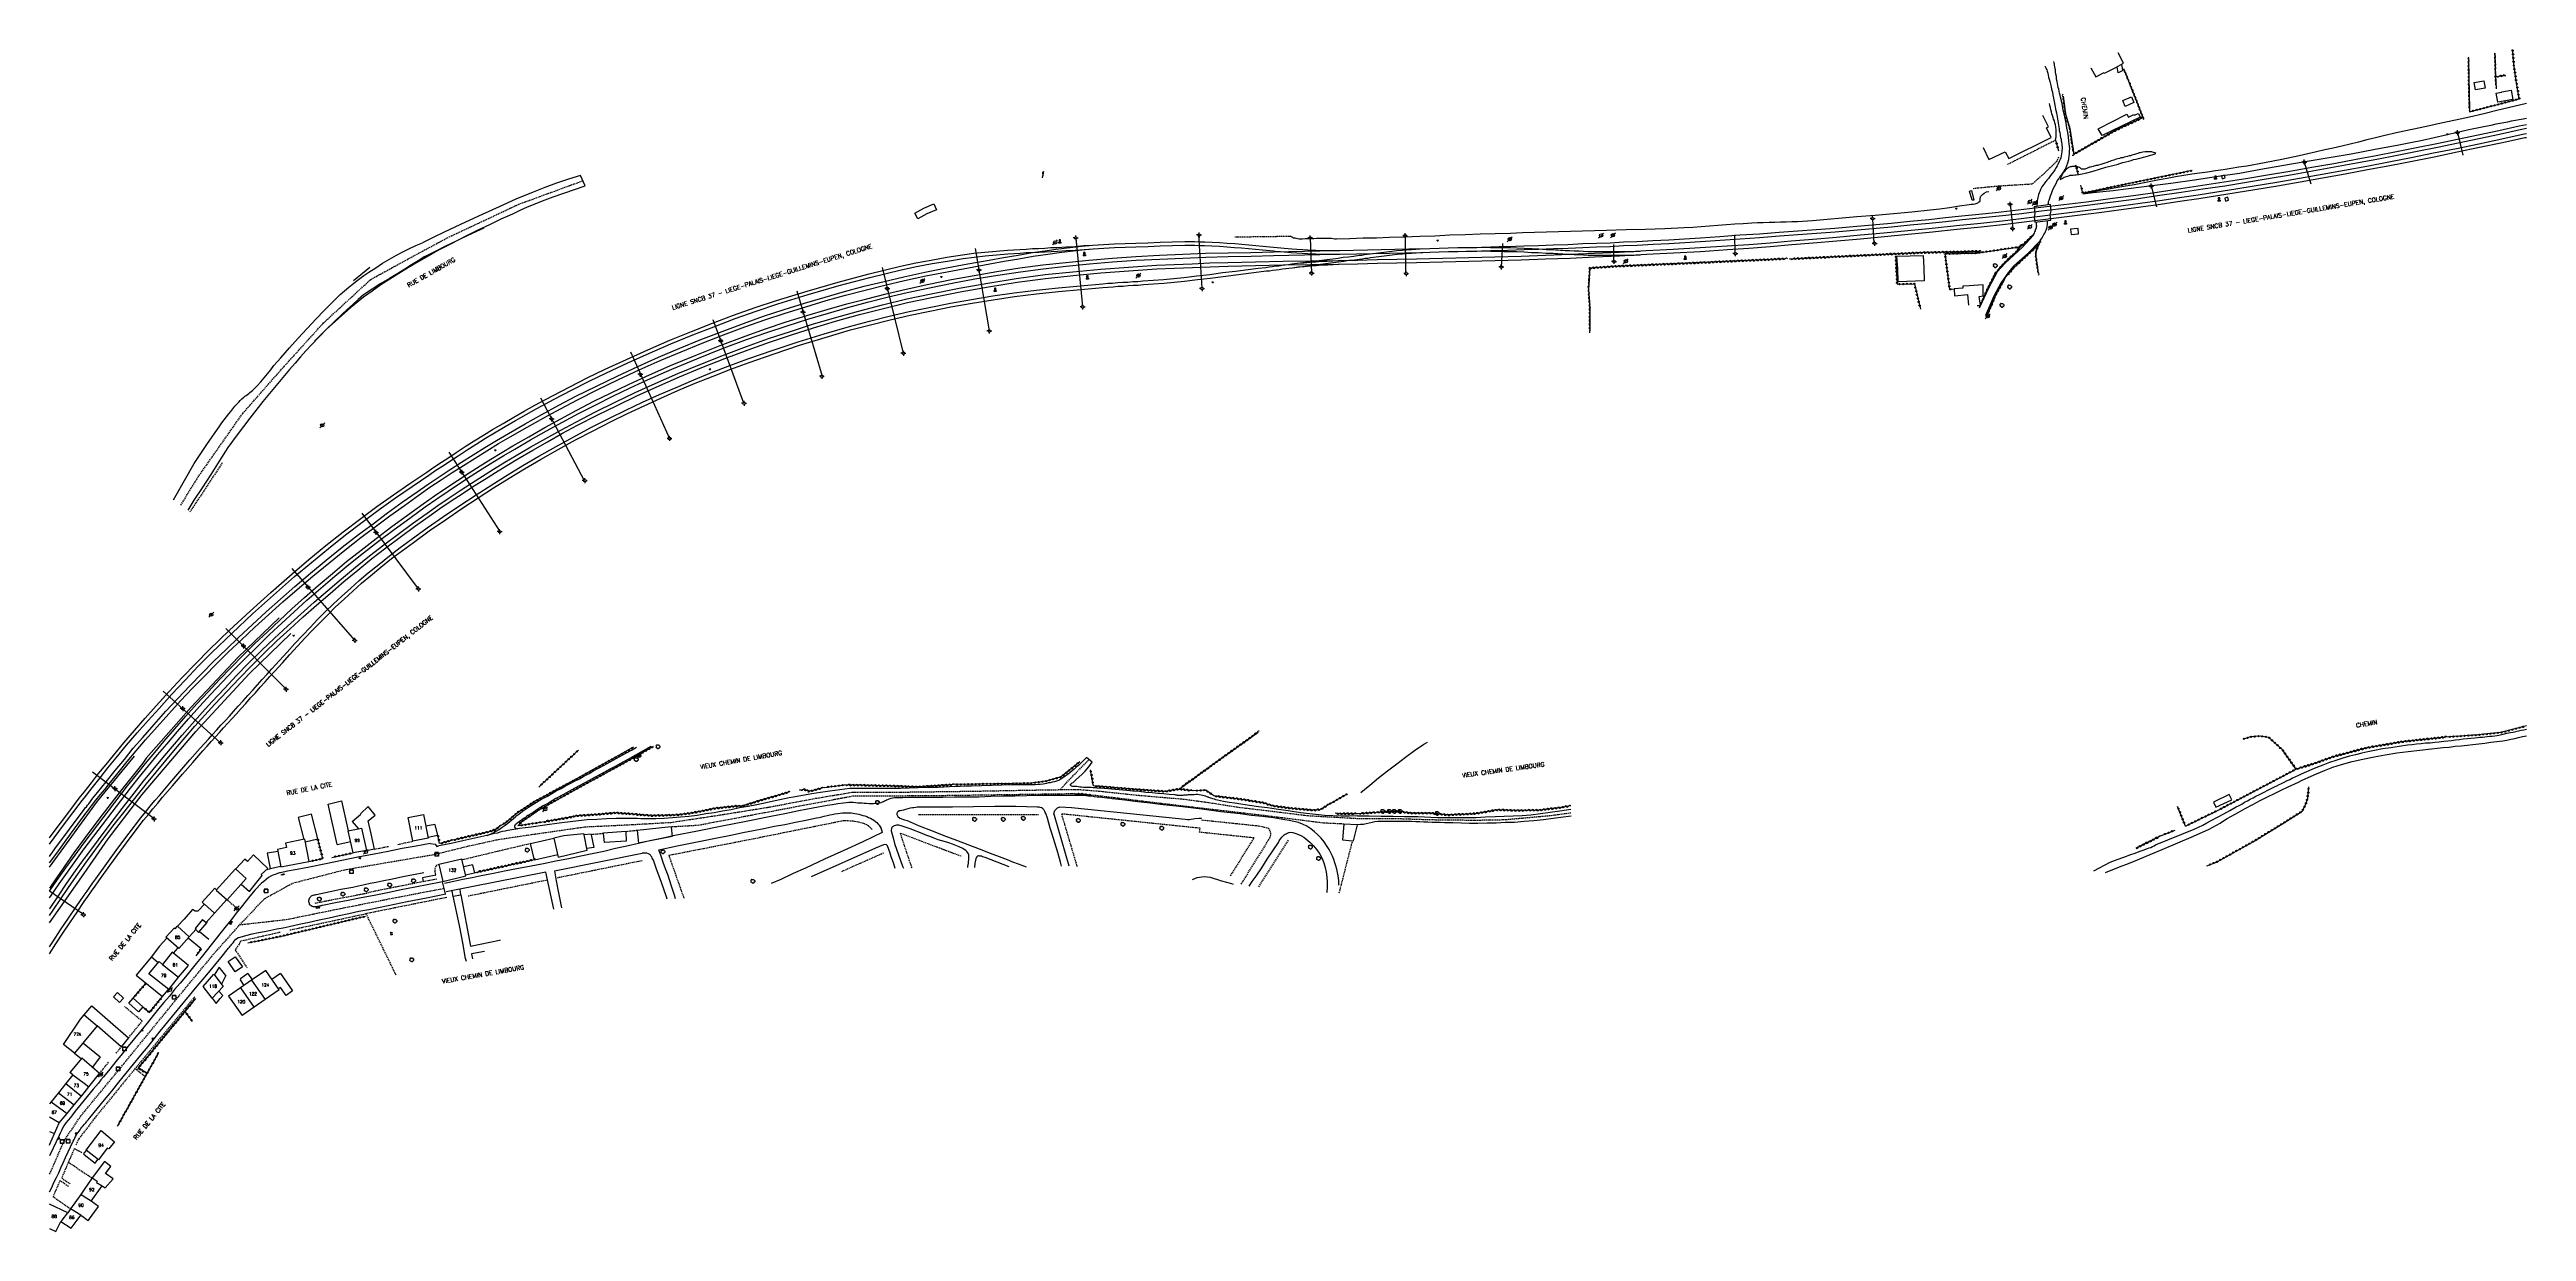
# Model space of a CAD drawing. Header units: millimetres. Extents: x 257000 to 258003, y 144043 to 145001.
# Drawn here: x 257000 to 258000, y 144166 to 144643 of the extents above; entities that cross this region are included whole.
import ezdxf
from ezdxf.enums import TextEntityAlignment as Align

# ---------------------------------------------------------------- set-up
doc = ezdxf.new("R2010")
doc.units = ezdxf.units.MM
doc.linetypes.add('DASHED', pattern=[0.75, 0.5, -0.25])
doc.layers.get('0').update_dxf_attribs({"linetype": 'CONTINUOUS'})
for name, color, linetype in [('W0001', 6, 'DASHED'), ('W0008', 7, 'CONTINUOUS'), ('W0010', 4, 'CONTINUOUS'), ('W0014', 7, 'CONTINUOUS'), ('W0017', 7, 'CONTINUOUS'), ('W0071', 7, 'CONTINUOUS'), ('W0101', 7, 'CONTINUOUS'), ('W0104', 1, 'CONTINUOUS'), ('W0105', 7, 'CONTINUOUS'), ('W0112', 1, 'DASHED'), ('W0211', 2, 'CONTINUOUS'), ('W0214', 2, 'CONTINUOUS'), ('W0300', 7, 'CONTINUOUS'), ('W0303', 7, 'CONTINUOUS'), ('W0310', 3, 'CONTINUOUS'), ('W0323', 7, 'CONTINUOUS'), ('W0333', 7, 'CONTINUOUS'), ('W0401', 7, 'CONTINUOUS'), ('W0420', 7, 'CONTINUOUS'), ('W0438', 7, 'CONTINUOUS'), ('W0473', 7, 'CONTINUOUS'), ('W0610', 7, 'CONTINUOUS'), ('W0611', 7, 'CONTINUOUS'), ('W0700', 7, 'CONTINUOUS'), ('W0710', 7, 'CONTINUOUS'), ('W0850', 7, 'CONTINUOUS'), ('W0989', 7, 'CONTINUOUS'), ('W0991', 7, 'CONTINUOUS'), ('W1102', 7, 'CONTINUOUS')]:
    doc.layers.add(name, color=color, linetype=linetype)
doc.styles.get("Standard").update_dxf_attribs({"font": 'romans.shx', "width": 0.85})

# ---------------------------------------------------------------- blocks, each defined once
blk = doc.blocks.new('T300')
for p, q in [((-0.8, 0.5), (-0.9, 0.3)), ((-0.9, 0.3), (-0.9, 0.2)), ((-0.9, 0.2), (-0.7, 0.1)), ((-0.7, 0.6), (-0.8, 0.5)), ((-0.8, -0.1), (-0.7, 0.1)), ((-0.6, 0.7), (-0.7, 0.6)), ((-0.7, 0.1), (-0.7, 0.1)), ((-0.5, 0.7), (-0.6, 0.7)), ((-0.3, 0.6), (-0.5, 0.7)), ((-0.3, 0.6), (-0.2, 0.7)), ((-0.2, 0.6), (-0.3, 0.6)), ((-0.2, 0.7), (-0.1, 0.8)), ((-0.1, 0.8), (0.1, 0.8)), ((0.1, 0.8), (0.2, 0.7)), ((0.2, 0.7), (0.3, 0.6)), ((0.3, 0.6), (0.4, 0.5)), ((0.5, 0.5), (0.3, 0.5)), ((0.4, 0.5), (0.4, 0.5)), ((0.6, 0.4), (0.5, 0.5)), ((0.6, 0.4), (0.7, 0.3)), ((0.7, 0.3), (0.7, 0.2)), ((0.7, 0.2), (0.7, 0.1)), ((0.7, 0.1), (0.7, -0.2)), ((-0.8, -0.2), (-0.8, -0.1)), ((-0.7, -0.3), (-0.8, -0.2)), ((-0.8, -0.2), (-0.8, -0.2)), ((-0.7, -0.4), (-0.7, -0.3)), ((-0.5, -0.5), (-0.7, -0.4)), ((-0.4, -0.5), (-0.5, -0.5)), ((-0.4, -0.5), (-0.3, -0.5)), ((-0.3, -0.5), (-0.3, -0.4)), ((-0.3, -0.6), (-0.3, -0.5)), ((-0.3, -0.5), (-0.3, -0.5)), ((-0.2, -0.7), (-0.3, -0.6)), ((-0.1, -0.8), (-0.2, -0.7)), ((0.1, -0.8), (-0.1, -0.8)), ((0.2, -0.7), (0.1, -0.8)), ((0.3, -0.5), (0.2, -0.5)), ((0.3, -0.6), (0.2, -0.7)), ((0.2, -0.7), (0.2, -0.7)), ((0.5, -0.4), (0.3, -0.5)), ((0.3, -0.5), (0.3, -0.6)), ((0.3, -0.5), (0.3, -0.5)), ((0.6, -0.3), (0.5, -0.4)), ((0.7, -0.2), (0.6, -0.3)), ((0.6, -0.3), (0.6, -0.3))]:
    blk.add_line(p, q)
blk = doc.blocks.new('T850')
for p, q in [((-0.2, -0.1), (0, 0.3)), ((0, 0.3), (0.2, -0.1)), ((-0.2, -0.1), (0.2, -0.1))]:
    blk.add_line(p, q)
for major_axis in [(-0.106, 0.106), (-0.0354, 0.0354), (-0.0236, 0.0236)]:
    blk.add_ellipse((0, 0), major_axis=major_axis, ratio=1, start_param=3.926990816987241, end_param=10.21017612416683)
blk = doc.blocks.new('T438')
for p, q in [((-0.4, 0.2), (0.4, 0.2)), ((-0.4, -0.2), (-0.4, 0.2)), ((0.15, 1.1), (-0.3, 1.1)), ((-0.3, 1.1), (-0.3, 0.5)), ((-0.3, 0.5), (0.15, 0.5)), ((0.3, 0.65), (0.3, 0.95)), ((0.4, 0.2), (0.4, -0.2))]:
    blk.add_line(p, q)
at = {"flags": 128}
for points in [[(-0.4, -0.2), (0.4, 0.2)], [(0.4, -0.2), (-0.4, -0.2)]]:
    blk.add_lwpolyline(points, dxfattribs=at)
for centre, major_axis, start_param, end_param in [((0.15, 0.95), (0.106, -0.106), 0.785398, 2.356194), ((0.15, 0.65), (0.106, 0.106), 3.926991, 5.497787)]:
    blk.add_ellipse(centre, major_axis=major_axis, ratio=1, start_param=start_param, end_param=end_param)
blk = doc.blocks.new('T473')
for p, q in [((-0.166667, 0.166667), (0.166667, -0.166667)), ((-0.166667, -0.166667), (0.166667, 0.166667)), ((0.500001, 0.500001), (1.000002, 1.000002)), ((-1.000002, -1.000002), (-0.500001, -0.500001))]:
    blk.add_line(p, q)
blk.add_ellipse((0, 0), major_axis=(0.471405, 0.471405), ratio=1, start_param=5.4977871438, end_param=11.780972451)
blk = doc.blocks.new('T610')
for p, q in [((-0.500001, 0), (-1.000002, 0)), ((0, 0.500001), (0, 1.000002)), ((0.500001, 0), (1.000002, 0)), ((0, -0.500001), (0, -1.000002))]:
    blk.add_line(p, q)
blk.add_ellipse((0, 0), major_axis=(-0.353554, 0.353554), ratio=1, start_param=3.926990817, end_param=10.2101761242)
blk = doc.blocks.new('T401')
for p, q in [((-0.3, 0.3), (0, 0.3)), ((-0.3, -0.25), (-0.3, 0.3)), ((-0.3, 0.15), (0, 0.15)), ((-0.3, 0), (0, 0)), ((0, 0.3), (0, -0.25)), ((-0.3, -0.15), (0, -0.15)), ((-0.3, -0.25), (-0.3, -0.3)), ((-0.3, -0.3), (0, -0.3)), ((0, -0.3), (0, -0.25))]:
    blk.add_line(p, q)
blk = doc.blocks.new('T420')
for p, q in [((0.7, 0.7), (-0.8, 0.7)), ((-0.8, 0.7), (-0.8, -0.8)), ((0.7, 0.7), (0.7, -0.8)), ((0.7, -0.8), (-0.8, -0.8))]:
    blk.add_line(p, q)
blk.add_ellipse((0, 0), major_axis=(-0.53, 0.53), ratio=1, start_param=3.926990816990981, end_param=10.21017612417057)
blk = doc.blocks.new('t323o')
at = {"color": 0, "linetype": 'Continuous'}
for radius in [0.25, 0.15]:
    blk.add_circle((0, 0), radius, dxfattribs=at)
blk = doc.blocks.new('t310o')
at = {"color": 0, "linetype": 'Continuous'}
for centre, start, end in [((-0.5, 0.4), 216.8699, 323.1304), ((0.5, -0.4), 36.8699, 143.1303)]:
    blk.add_arc(centre, 0.625, start, end, dxfattribs=at)

msp = doc.modelspace()

# ---------------------------------------------------------------- linework, layer by layer
at = {"layer": 'W0001'}
for points in [[(257053, 144459.5), (257060, 144470.9), (257078, 144496.5), (257094.7, 144515.5), (257110.6, 144533), (257129.7, 144550.6), (257150.6, 144562), (257161.3, 144567.7), (257189.4, 144580.9), (257215.3, 144590.4)], [(257408, 144344.7), (257413.8, 144350.9), (257419.7, 144356.8)], [(257076.8, 144290.2), (257086.9, 144300.8), (257098.2, 144307), (257119.2, 144312.4), (257155.6, 144318.6), (257167.2, 144321.5), (257180.6, 144324.5), (257193.9, 144326.5), (257216.3, 144329.7), (257233.3, 144330.5), (257251, 144331.5), (257270.8, 144334.5), (257290.7, 144337.7), (257309.3, 144341.2), (257324.3, 144343.7), (257343.7, 144343.7), (257373.8, 144344.1), (257394.5, 144344.5), (257408, 144344.7)], [(257408, 144344.7), (257415.1, 144344.8), (257423.8, 144344.1), (257440, 144342.4), (257457.7, 144340.9), (257469.4, 144339.3), (257479.3, 144337.7), (257492.7, 144336.1), (257508.2, 144334.2), (257528, 144333.1)], [(257528, 144333.1), (257545.5, 144333), (257557.5, 144332.6), (257575.4, 144332.4), (257587.4, 144332.6), (257606.3, 144334.3), (257614.3, 144335.4)], [(257076.8, 144290.2), (257095.6, 144292.3), (257118.7, 144297), (257140, 144301.2), (257159.3, 144304.9)], [(257014, 144214.7), (257026.3, 144229.6), (257039.2, 144245.4), (257052, 144261.1), (257066.3, 144278.4), (257076.8, 144290.2)], [(257000, 144189.5), (257000.4, 144190.3), (257006, 144203.2), (257012.5, 144212.8), (257014, 144214.7)]]:
    msp.add_lwpolyline(points, dxfattribs=at)
at = {"layer": 'W0008'}
for points in [[(257214.3, 144592.5), (257209.5, 144591), (257204.7, 144589.4), (257199.9, 144587.6), (257195.2, 144585.8), (257188.3, 144583), (257181.5, 144579.9), (257174.7, 144576.8), (257168, 144573.7), (257163.6, 144571.6), (257159.3, 144569.6), (257154.9, 144567.5), (257150.6, 144565.3)], [(257216.3, 144588.3), (257214.3, 144592.5)], [(257151.5, 144559.8), (257155.8, 144562), (257160, 144564.1), (257164.3, 144566.2), (257168.5, 144568.3), (257173.1, 144570.6), (257177.7, 144572.8), (257182.4, 144575), (257187, 144577.1), (257190, 144578.5), (257193, 144579.8), (257196, 144581.1), (257199, 144582.3), (257203.3, 144583.9), (257207.6, 144585.4), (257212, 144586.9), (257216.3, 144588.3)], [(257050.1, 144461.6), (257050.1, 144461.6), (257058.4, 144476.3), (257063.5, 144483.9), (257068.7, 144491.5), (257069.6, 144492.7), (257070.5, 144493.9), (257071.5, 144495.1), (257072.4, 144496.3), (257073.2, 144497.3), (257074, 144498.3), (257074.8, 144499.4), (257075.7, 144500.4), (257076.4, 144501.1), (257077, 144501.7), (257077.7, 144502.4), (257078.4, 144503.1), (257078.9, 144503.5), (257079.4, 144503.8), (257079.9, 144504.2), (257080.4, 144504.6), (257080.9, 144504.9), (257081.4, 144505.3), (257081.9, 144505.7), (257082.3, 144506.1), (257083.8, 144507.6), (257085.3, 144509.2), (257086.6, 144510.8), (257088, 144512.5), (257089.3, 144514.1), (257090.6, 144515.8), (257092, 144517.4), (257093.4, 144519), (257096.9, 144523), (257100.4, 144526.9), (257104, 144530.8), (257107.7, 144534.7), (257110.9, 144538), (257114.1, 144541.2), (257117.4, 144544.5), (257120.8, 144547.5), (257122.8, 144549.1), (257124.8, 144550.6), (257126.9, 144552.1), (257128.9, 144553.5), (257131.7, 144555.3), (257134.4, 144557.1), (257137.2, 144558.8), (257140.1, 144560.4), (257142.7, 144561.7), (257145.3, 144563), (257147.9, 144564.2), (257150.6, 144565.3)], [(257151.5, 144559.8), (257148.8, 144558.1), (257146.1, 144556.4), (257143.4, 144554.7), (257140.6, 144553), (257137.2, 144550.9), (257133.7, 144548.9), (257130.2, 144546.7), (257126.8, 144544.4), (257124.6, 144542.5), (257122.4, 144540.5), (257120.2, 144538.5), (257118.1, 144536.5), (257114.9, 144533.5), (257111.8, 144530.5), (257108.8, 144527.4), (257105.8, 144524.2), (257103.5, 144521.8), (257101.3, 144519.3), (257099.1, 144516.8), (257096.9, 144514.2), (257091.5, 144507.8), (257086.1, 144501.3), (257080.8, 144494.6), (257075.7, 144487.9), (257072, 144482.7), (257068.5, 144477.3), (257065.1, 144471.9), (257061.6, 144466.5), (257058.3, 144461.5), (257055.8, 144457.5)], [(257418.7, 144357.7), (257417.9, 144356.9), (257417.1, 144356.1), (257416.2, 144355.3), (257415.4, 144354.5), (257414.5, 144353.8), (257413.7, 144353), (257412.8, 144352.3), (257411.9, 144351.5), (257411.2, 144351), (257410.6, 144350.5), (257409.9, 144350), (257409.1, 144349.5), (257408.7, 144349.2), (257408.3, 144348.9), (257407.9, 144348.6), (257407.4, 144348.4), (257406.6, 144348.1), (257405.7, 144347.9), (257404.8, 144347.7), (257404, 144347.5), (257403.2, 144347.4), (257402.5, 144347.2), (257401.8, 144347.1), (257401.1, 144346.9), (257400, 144346.8), (257399, 144346.8), (257397.9, 144346.7), (257396.9, 144346.7), (257395.8, 144346.7), (257394.8, 144346.7), (257393.7, 144346.7), (257392.7, 144346.6), (257391.6, 144346.6), (257390.6, 144346.6), (257389.5, 144346.6), (257388.4, 144346.6), (257384.4, 144346.5), (257380.3, 144346.4), (257376.2, 144346.3), (257372.2, 144346.1), (257369.9, 144346.1), (257367.7, 144346), (257365.5, 144345.9), (257363.3, 144345.8), (257361, 144345.7), (257358.8, 144345.6), (257356.6, 144345.6), (257354.4, 144345.5), (257350.7, 144345.4), (257347.1, 144345.3), (257343.5, 144345.2), (257339.9, 144345.2), (257338.6, 144345.2), (257337.3, 144345.2), (257336, 144345.2), (257334.8, 144345.2), (257333.5, 144345.2), (257332.2, 144345.2), (257330.9, 144345.2), (257329.6, 144345.2), (257328, 144345.2), (257326.4, 144345.2), (257324.8, 144345.2), (257323.1, 144345.1), (257321.1, 144344.9), (257319, 144344.6), (257317, 144344.4), (257315, 144344.1), (257311.3, 144343.5), (257307.7, 144343), (257304, 144342.4), (257300.4, 144341.7), (257298.6, 144341.4), (257296.7, 144341), (257294.8, 144340.6), (257293, 144340.2), (257291.1, 144339.8), (257289.3, 144339.4), (257287.4, 144339), (257285.5, 144338.6), (257282.1, 144337.9), (257278.6, 144337.3), (257275.2, 144336.6), (257271.7, 144336), (257268.3, 144335.4), (257264.9, 144334.9), (257261.5, 144334.3), (257258.1, 144333.9), (257254.8, 144333.6), (257251.5, 144333.3), (257248.1, 144333.1), (257244.8, 144332.9), (257243.3, 144332.9), (257241.7, 144332.9), (257240.2, 144332.9), (257238.7, 144332.9), (257237.2, 144333), (257235.6, 144333), (257234.1, 144333), (257232.6, 144333), (257228.7, 144333), (257224.8, 144332.9), (257220.9, 144332.7), (257217, 144332.5), (257211.3, 144331.9), (257205.7, 144331.2), (257200, 144330.4), (257194.4, 144329.6), (257192, 144329.3), (257189.7, 144329), (257187.4, 144328.6), (257185, 144328.2), (257184, 144328), (257182.9, 144327.8), (257181.8, 144327.5), (257180.8, 144327.2), (257179.7, 144327), (257178.6, 144326.7), (257177.6, 144326.4), (257176.5, 144326.2), (257171.7, 144325.1), (257166.9, 144324), (257162.1, 144323), (257157.2, 144322)], [(257528, 144334.1), (257524.7, 144334), (257521.4, 144334), (257518.1, 144334.1), (257514.8, 144334.3), (257509.9, 144334.8), (257505, 144335.4), (257500.1, 144336.1), (257495.2, 144336.8), (257491.7, 144337.3), (257488.1, 144337.8), (257484.5, 144338.3), (257480.9, 144338.8), (257478.6, 144339.2), (257476.2, 144339.5), (257473.9, 144339.9), (257471.6, 144340.4), (257470.9, 144340.6), (257470.3, 144340.8), (257469.6, 144341), (257469, 144341.2), (257468.7, 144341.3), (257468.4, 144341.4), (257468.1, 144341.5), (257467.9, 144341.6), (257467.6, 144341.7), (257467.3, 144341.8), (257467, 144341.9), (257466.8, 144342), (257466.1, 144342.2), (257465.5, 144342.4), (257464.9, 144342.5), (257464.2, 144342.6), (257463.5, 144342.7), (257462.8, 144342.7), (257462.1, 144342.6), (257461.3, 144342.6), (257460.9, 144342.6), (257460.5, 144342.6), (257460.1, 144342.6), (257459.7, 144342.6), (257459.3, 144342.5), (257458.9, 144342.5), (257458.5, 144342.5), (257458, 144342.5), (257457.6, 144342.4), (257457.1, 144342.4), (257456.6, 144342.4), (257456.2, 144342.4), (257455.9, 144342.4), (257455.7, 144342.4), (257455.4, 144342.4), (257455.2, 144342.5), (257455, 144342.5), (257454.7, 144342.5), (257454.5, 144342.6), (257454.3, 144342.6), (257452, 144342.8), (257449.7, 144343), (257447.5, 144343.2), (257445.2, 144343.4), (257442.6, 144343.6), (257440, 144343.9), (257437.4, 144344.1), (257434.8, 144344.3), (257431.8, 144344.6), (257428.8, 144344.9), (257425.8, 144345.1), (257422.8, 144345.3), (257422, 144345.4), (257421.3, 144345.4), (257420.5, 144345.5), (257419.7, 144345.5), (257418.9, 144345.6), (257418.2, 144345.6), (257417.4, 144345.6), (257416.6, 144345.7), (257416, 144345.7), (257415.4, 144345.8), (257414.8, 144345.9), (257414.1, 144345.9), (257413.8, 144345.9), (257413.4, 144345.9), (257413.1, 144346), (257412.7, 144346.1), (257412.6, 144346.1), (257412.5, 144346.2), (257412.4, 144346.3), (257412.3, 144346.4), (257412.2, 144346.5), (257412.2, 144346.6), (257412.2, 144346.8), (257412.2, 144346.9), (257412.4, 144347.1), (257412.7, 144347.3), (257412.9, 144347.5), (257413.2, 144347.6), (257414.4, 144348.7), (257415.7, 144349.8), (257416.9, 144351), (257418.1, 144352.2), (257418.8, 144353), (257419.6, 144353.9), (257420.3, 144354.8), (257421, 144355.8)], [(257421, 144355.8), (257418.7, 144357.7)], [(257528, 144334.1), (257532.8, 144334.1), (257537.6, 144334), (257542.4, 144334), (257547.1, 144333.9), (257549.8, 144333.9), (257552.4, 144333.8), (257555.1, 144333.7), (257557.7, 144333.6), (257560.4, 144333.5), (257563, 144333.4), (257565.6, 144333.4), (257568.3, 144333.4), (257572.1, 144333.4), (257576, 144333.5), (257579.8, 144333.7), (257583.7, 144333.8), (257587.3, 144334), (257590.9, 144334.1), (257594.5, 144334.3), (257598.1, 144334.6), (257602, 144335.1), (257605.9, 144335.6), (257609.8, 144336.2), (257614.2, 144336.8), (257614.2, 144336.8)], [(257614.3, 144334), (257614.3, 144334), (257610.1, 144333.4), (257607.1, 144333), (257603.2, 144332.5), (257599.3, 144332.1), (257595.4, 144331.8), (257591.5, 144331.5), (257587.8, 144331.4), (257584.1, 144331.2), (257580.4, 144331.2), (257576.7, 144331.1), (257573.3, 144331.1), (257570, 144331.2), (257566.6, 144331.3), (257563.2, 144331.3), (257561.5, 144331.4), (257559.9, 144331.4), (257558.2, 144331.5), (257556.5, 144331.6), (257554.9, 144331.6), (257553.2, 144331.7), (257551.6, 144331.7), (257549.9, 144331.8), (257546.8, 144331.8), (257543.7, 144331.8), (257540.6, 144331.9), (257537.5, 144331.9), (257536.3, 144331.8), (257535.1, 144331.7), (257534, 144331.5), (257532.8, 144331.2), (257531.6, 144330.9), (257530.5, 144330.7), (257529.3, 144330.6), (257528.1, 144330.5)], [(257153.7, 144323), (257155.7, 144322.7), (257156.3, 144321.8), (257157.2, 144322)], [(257159.9, 144302.6), (257158.7, 144307.5)]]:
    msp.add_lwpolyline(points, dxfattribs=at)
at = {"layer": 'W0010'}
msp.add_lwpolyline([(257129.3, 144555.4), (257122.7, 144550)], dxfattribs=at)
at = {"layer": 'W0014'}
for points in [[(257153.7, 144323), (257148, 144321.9), (257142.4, 144320.9), (257136.7, 144319.8), (257131, 144318.6), (257124.5, 144317.4), (257118, 144316.1), (257111.5, 144314.7), (257105, 144313.4)], [(257105, 144313.4), (257102.1, 144312.9), (257099.1, 144312.4), (257096.1, 144311.8), (257093.2, 144311.1), (257092.8, 144311.1), (257092.4, 144311), (257092.1, 144310.9), (257091.7, 144310.7), (257091.1, 144310.5), (257090.5, 144310.3), (257089.9, 144310.1), (257089.4, 144309.8), (257088.4, 144309.2), (257087.4, 144308.5), (257086.5, 144307.7), (257085.6, 144306.9), (257082.9, 144304.1), (257080.3, 144301), (257077.9, 144297.9), (257075.4, 144294.8), (257073.4, 144292.3), (257071.3, 144289.7), (257069.3, 144287.2), (257067.3, 144284.6), (257065.3, 144282.1), (257063.2, 144279.5), (257061.2, 144277), (257059.2, 144274.5), (257057, 144271.9), (257054.9, 144269.2), (257052.7, 144266.6), (257050.5, 144264), (257048.4, 144261.4), (257046.2, 144258.8), (257044, 144256.2), (257041.9, 144253.6), (257039.4, 144250.5), (257036.8, 144247.4), (257034.3, 144244.3), (257031.8, 144241.2), (257029.3, 144238.1), (257026.8, 144235), (257024.3, 144231.9), (257021.8, 144228.8), (257020.7, 144227.6), (257019.7, 144226.3), (257018.7, 144225.1), (257017.6, 144223.8)], [(257158.7, 144307.5), (257157.3, 144307.2), (257155.9, 144307), (257154.5, 144306.7), (257153.1, 144306.4), (257147.6, 144305.4), (257142, 144304.3), (257136.5, 144303.1), (257131, 144302), (257125.8, 144301), (257120.6, 144300), (257115.4, 144299), (257110.2, 144297.9), (257110, 144297.9), (257109.9, 144297.9), (257109.7, 144297.8), (257109.6, 144297.8), (257109.4, 144297.8), (257109.3, 144297.7), (257109.1, 144297.7), (257109, 144297.7), (257108.6, 144297.6), (257108.2, 144297.5), (257107.8, 144297.4), (257107.4, 144297.4), (257106.9, 144297.4), (257106.4, 144297.4), (257106, 144297.6), (257105.6, 144297.8), (257105.2, 144298.1), (257105, 144298.4), (257104.9, 144298.8), (257104.8, 144299.2), (257104.7, 144299.4), (257104.7, 144299.7), (257104.7, 144299.9), (257104.7, 144300.1), (257104.8, 144300.3), (257104.8, 144300.5), (257104.9, 144300.7), (257105, 144300.9), (257105.2, 144301.2), (257105.4, 144301.5), (257105.7, 144301.8), (257106, 144302), (257106.4, 144302.1), (257106.8, 144302.2), (257107.2, 144302.3), (257107.6, 144302.4), (257109.5, 144302.8), (257111.4, 144303.2), (257113.3, 144303.6), (257115.2, 144304), (257117.6, 144304.5), (257120, 144304.9), (257122.4, 144305.4), (257124.7, 144305.9), (257127.1, 144306.4), (257129.5, 144306.9), (257131.9, 144307.4), (257134.3, 144307.9), (257138.5, 144308.7), (257142.7, 144309.6), (257146.9, 144310.5), (257151.1, 144311.3)], [(257072.3, 144280.7), (257072.6, 144281.1), (257072.9, 144281.5), (257073.3, 144281.9), (257073.6, 144282.3), (257074.1, 144282.9), (257074.6, 144283.6), (257075.2, 144284.3), (257075.9, 144284.8), (257076.1, 144285), (257076.4, 144285), (257076.6, 144285.1), (257076.9, 144285.2), (257079.3, 144285.9), (257081.8, 144286.5), (257084.3, 144287), (257086.8, 144287.5), (257089.3, 144288), (257091.8, 144288.5), (257094.3, 144289), (257096.8, 144289.5), (257100.8, 144290.4), (257104.8, 144291.2), (257108.8, 144292.1), (257112.9, 144293), (257116.9, 144293.9), (257120.9, 144294.7), (257124.9, 144295.6), (257128.9, 144296.4), (257136.7, 144298), (257144.4, 144299.6), (257152.2, 144301.1), (257160, 144302.6)], [(257014, 144209.6), (257014.3, 144209.9), (257014.6, 144210.3), (257014.9, 144210.6), (257015.1, 144210.9), (257015.4, 144211.3), (257015.7, 144211.6), (257016, 144212), (257016.3, 144212.3), (257019.2, 144215.9), (257022.2, 144219.5), (257025.1, 144223.1), (257028, 144226.7), (257031, 144230.3), (257033.9, 144233.9), (257036.8, 144237.5), (257039.8, 144241.1), (257044.7, 144247.2), (257049.7, 144253.3), (257054.6, 144259.3), (257059.6, 144265.4), (257062.8, 144269.2), (257066, 144273), (257069.2, 144276.9), (257072.3, 144280.7)], [(257017.6, 144223.8), (257014, 144219.4)], [(257014, 144219.4), (257012.8, 144217.9), (257011.6, 144216.5), (257010.4, 144215), (257009.3, 144213.5), (257008.4, 144212.4), (257007.5, 144211.3), (257006.6, 144210.2), (257005.8, 144209), (257005.3, 144208.1), (257004.8, 144207.1), (257004.3, 144206.1), (257003.9, 144205.1), (257001.5, 144200.1), (257000, 144196.9)], [(257000, 144182.4), (257000.9, 144184.2), (257001.8, 144186.2), (257002.8, 144188.2), (257003.7, 144190.1), (257004.6, 144192.1), (257005.5, 144194.1), (257006.5, 144196.3), (257007.5, 144198.5), (257008.5, 144200.6), (257009.6, 144202.8), (257009.9, 144203.5), (257010.2, 144204.1), (257010.5, 144204.8), (257010.9, 144205.4), (257011.2, 144205.9), (257011.6, 144206.4), (257011.9, 144206.9), (257012.3, 144207.4), (257012.7, 144208), (257013.1, 144208.5), (257013.6, 144209.1), (257014, 144209.6)]]:
    msp.add_lwpolyline(points, dxfattribs=at)
at = {"layer": 'W0017'}
for points in [[(257800.8, 144568.3), (257796.5, 144563.6), (257789.6, 144557.1), (257786.3, 144553.6), (257784, 144549.3), (257781.9, 144545), (257779.1, 144539)], [(257803.7, 144566.2), (257798.8, 144561.1), (257793, 144556.1), (257790.9, 144553.5), (257787.8, 144549), (257785, 144543.8), (257781.6, 144536)], [(257176.7, 144326.2), (257177.6, 144326.6), (257178.5, 144327), (257179.4, 144327.4), (257180.3, 144327.9), (257181.5, 144328.6), (257182.7, 144329.5), (257183.9, 144330.4), (257185, 144331.2), (257185.8, 144331.8), (257186.5, 144332.4), (257187.3, 144333), (257188, 144333.6), (257188.7, 144334.2), (257189.4, 144334.8), (257190.2, 144335.4), (257190.9, 144336), (257193.4, 144337.6), (257195.9, 144339.2), (257198.4, 144340.7), (257201, 144342.1), (257202.8, 144343.2), (257204.6, 144344.2), (257206.5, 144345.2), (257208.3, 144346.2), (257210.2, 144347.2), (257212, 144348.1), (257213.9, 144349.1), (257215.7, 144350.1), (257217.8, 144351.2), (257219.8, 144352.4), (257221.9, 144353.5), (257223.9, 144354.6), (257227.6, 144356.6), (257231.2, 144358.6), (257234.9, 144360.6), (257237, 144361.8)], [(257242.8, 144362.1), (257242.7, 144362.1), (257239.7, 144360.3), (257236.6, 144358.6), (257233.5, 144356.9), (257230.3, 144355.1), (257228.3, 144354), (257226.2, 144352.9), (257224.1, 144351.8), (257222.1, 144350.7), (257220, 144349.6), (257217.9, 144348.4), (257215.8, 144347.3), (257213.8, 144346.2), (257210.6, 144344.5), (257207.5, 144342.8), (257204.4, 144341.1), (257201.4, 144339.3), (257199.3, 144338.1), (257197.2, 144336.8), (257195.2, 144335.5), (257193.1, 144334.2), (257192.6, 144333.9), (257192.1, 144333.5), (257191.6, 144333.2), (257191.1, 144332.8), (257190.4, 144332.3), (257189.7, 144331.9), (257189, 144331.3), (257188.3, 144330.8), (257188.2, 144330.6), (257188, 144330.4), (257187.8, 144330.3), (257187.7, 144330), (257187.7, 144329.9), (257187.7, 144329.8), (257187.7, 144329.6), (257187.8, 144329.5), (257187.8, 144329.5), (257187.8, 144329.4), (257187.9, 144329.3), (257188, 144329.3), (257188.2, 144329.2), (257188.4, 144329), (257188.6, 144328.9), (257188.9, 144328.9)], [(257520.5, 144306.2), (257520.5, 144307.1), (257520.5, 144308.1), (257520.4, 144309), (257520.2, 144309.9), (257520, 144311.3), (257519.7, 144312.6), (257519.3, 144313.9), (257518.9, 144315.2), (257518.5, 144316.5), (257517.9, 144317.9), (257517.3, 144319.2), (257516.6, 144320.5), (257515.6, 144322.1), (257514.6, 144323.6), (257513.4, 144325.1), (257512.1, 144326.4), (257510.7, 144327.7), (257509.2, 144328.9), (257507.6, 144329.9), (257505.9, 144330.8), (257504.2, 144331.4), (257502.4, 144331.9), (257500.5, 144332.2), (257498.7, 144332.5), (257494.2, 144333.3), (257489.7, 144333.8), (257485.2, 144334.3), (257480.7, 144334.9), (257472.9, 144335.8), (257465.2, 144336.8), (257457.4, 144337.7), (257449.6, 144338.6), (257444.4, 144339.2), (257439.3, 144339.8), (257434.1, 144340.4), (257429, 144341), (257428, 144341.2), (257427, 144341.3), (257425.9, 144341.4), (257424.9, 144341.5), (257423.9, 144341.6), (257422.9, 144341.7), (257421.9, 144341.8), (257420.9, 144342), (257420.5, 144342), (257420, 144342.1), (257419.6, 144342.1), (257419.2, 144342.2), (257418.7, 144342.2), (257418.3, 144342.3), (257417.9, 144342.3), (257417.5, 144342.4), (257416.7, 144342.4), (257416, 144342.4), (257415.2, 144342.4), (257414.5, 144342.4), (257410.7, 144342.4), (257407, 144342.4), (257403.2, 144342.3), (257399.4, 144342.3), (257394.6, 144342.2), (257389.7, 144342.1), (257384.9, 144342), (257380, 144341.9), (257375.2, 144341.7), (257370.3, 144341.6), (257365.4, 144341.6), (257360.6, 144341.5), (257358.6, 144341.5), (257356.5, 144341.5), (257354.5, 144341.5), (257352.5, 144341.5), (257350.5, 144341.5), (257348.5, 144341.5), (257346.5, 144341.5), (257344.4, 144341.4), (257344, 144341.4), (257343.5, 144341.4), (257343, 144341.4), (257342.5, 144341.4), (257341.8, 144341.4), (257341.1, 144341.4), (257340.4, 144341.3), (257339.7, 144341.1), (257339.2, 144341), (257338.8, 144340.8), (257338.3, 144340.6), (257337.9, 144340.4), (257337.5, 144340.2), (257337.1, 144340), (257336.7, 144339.8), (257336.2, 144339.6), (257335.6, 144339.4), (257335, 144339.3), (257334.3, 144339.1), (257333.7, 144339.1), (257332.7, 144339), (257331.8, 144339), (257330.8, 144339), (257329.8, 144339.1), (257328.9, 144339.1), (257328.1, 144339.2), (257327.2, 144339.3), (257326.3, 144339.3), (257325.4, 144339.4), (257324.5, 144339.5), (257323.6, 144339.5), (257322.7, 144339.5), (257320.5, 144339.3), (257318.3, 144339), (257316.1, 144338.6), (257314, 144338.3), (257308.2, 144337.2), (257302.5, 144336.1), (257296.9, 144335), (257291.2, 144333.9), (257281.3, 144331.9), (257271.5, 144330), (257261.6, 144328), (257251.8, 144326), (257247.1, 144325), (257242.4, 144324), (257237.8, 144322.9), (257233.1, 144321.9), (257228.5, 144320.9), (257223.8, 144319.8), (257219.1, 144318.8), (257214.5, 144317.8), (257209.5, 144316.8), (257204.4, 144315.8), (257199.4, 144314.8), (257194.4, 144313.8), (257189.3, 144312.9), (257184.3, 144311.9), (257179.3, 144310.9), (257174.2, 144309.9), (257170.6, 144309.1), (257166.9, 144308.4), (257163.2, 144307.6), (257159.5, 144306.8)], [(257246, 144320.4), (257253.4, 144322), (257260.8, 144323.5), (257268.2, 144325), (257275.7, 144326.5), (257279.9, 144327.4), (257284.2, 144328.2), (257288.4, 144329), (257292.7, 144329.9), (257296.9, 144330.7), (257301.1, 144331.6), (257305.4, 144332.4), (257309.6, 144333.3), (257310.7, 144333.5), (257311.8, 144333.7), (257312.8, 144334), (257313.9, 144334.2), (257315, 144334.5), (257316, 144334.7), (257317.1, 144334.9), (257318.2, 144335.1), (257319.2, 144335.2), (257320.2, 144335.3), (257321.1, 144335.3), (257322.1, 144335.3), (257322.9, 144335.3), (257323.6, 144335.3), (257324.4, 144335.2), (257325.1, 144335.1), (257325.9, 144334.9), (257326.7, 144334.8), (257327.5, 144334.6), (257328.3, 144334.3), (257329.1, 144334.1), (257329.9, 144333.8), (257330.6, 144333.5), (257331.4, 144333.2), (257332.1, 144332.8), (257332.8, 144332.4), (257333.4, 144331.9), (257334, 144331.4), (257334.5, 144330.8), (257334.9, 144330.3), (257335.3, 144329.7), (257335.7, 144329), (257335.8, 144328.6), (257336, 144328.2), (257336, 144327.8), (257336.1, 144327.4)], [(257370.7, 144313.3), (257370.8, 144313.7), (257370.9, 144314.3), (257371, 144315), (257371, 144315.7), (257371.1, 144316.4), (257371.1, 144317), (257371.1, 144317.7), (257371.1, 144318.1), (257371.1, 144318.5), (257371, 144318.8), (257370.8, 144319.2), (257370.4, 144319.7), (257369.9, 144320.2), (257369.3, 144320.6), (257368.7, 144320.9), (257367.3, 144321.6), (257365.9, 144322.2), (257364.5, 144322.7), (257363.1, 144323.2), (257361.7, 144323.6), (257360.2, 144324), (257358.8, 144324.5), (257357.4, 144325), (257355.8, 144325.6), (257354.2, 144326.2), (257352.6, 144326.9), (257351, 144327.5), (257349.5, 144328.1), (257347.9, 144328.7), (257346.2, 144329.3), (257344.6, 144329.8), (257344.2, 144330), (257343.8, 144330.1), (257343.3, 144330.2), (257342.9, 144330.3), (257342.4, 144330.3), (257342, 144330.3), (257341.5, 144330.2), (257341, 144330.1), (257340.7, 144329.9), (257340.4, 144329.7), (257340.1, 144329.4), (257339.9, 144329.1), (257339.8, 144328.1), (257340, 144327.1), (257340.3, 144326.2), (257340.6, 144325.3), (257341.2, 144323), (257342, 144320.7), (257342.7, 144318.4), (257343.5, 144316.1), (257344.4, 144313.8), (257344.7, 144313)], [(257408.5, 144313.8), (257408.2, 144315.4), (257407.1, 144319.4), (257405.8, 144323.3), (257404.6, 144327.2), (257404, 144329.2), (257403.5, 144331.2), (257402.9, 144333.2), (257402.2, 144335.1), (257402, 144335.5), (257401.8, 144335.9), (257401.6, 144336.4), (257401.3, 144336.7), (257401.1, 144336.9), (257400.9, 144337.1), (257400.7, 144337.3), (257400.5, 144337.4), (257400, 144337.5), (257399.6, 144337.6), (257399.1, 144337.6), (257398.7, 144337.6), (257390.1, 144337.9), (257381.6, 144337.9), (257373, 144337.7), (257364.5, 144337.6), (257363.1, 144337.6), (257361.7, 144337.6), (257360.3, 144337.6), (257358.9, 144337.6), (257357.6, 144337.6), (257356.2, 144337.6), (257354.8, 144337.6), (257353.4, 144337.6), (257353.1, 144337.6), (257352.8, 144337.6), (257352.5, 144337.6), (257352.2, 144337.6), (257351.9, 144337.6), (257351.6, 144337.6), (257351.3, 144337.6), (257351, 144337.6), (257350.3, 144337.6), (257349.7, 144337.5), (257349, 144337.4), (257348.4, 144337.3), (257347.5, 144337.2), (257346.5, 144336.9), (257345.6, 144336.7), (257344.7, 144336.4), (257344.1, 144336.3), (257343.6, 144336.2), (257343, 144336.1), (257342.5, 144335.8), (257342.3, 144335.6), (257342.2, 144335.4), (257342.1, 144335.2), (257342.1, 144335), (257342.1, 144334.7), (257342.2, 144334.4), (257342.3, 144334.1), (257342.5, 144333.9), (257343.3, 144333.2), (257344.3, 144332.8), (257345.2, 144332.5), (257346.2, 144332.2), (257351.1, 144330.1), (257356.1, 144328.2), (257361.1, 144326.2), (257366.1, 144324.3), (257370.7, 144322.5), (257375.3, 144320.8), (257379.8, 144319.1), (257384.4, 144317.3), (257386.6, 144316.5), (257388.8, 144315.6), (257391, 144314.8), (257393.2, 144314), (257394.3, 144313.6)], [(257411.7, 144313.8), (257405.7, 144334.3), (257405.5, 144335), (257405.8, 144336.3), (257407, 144337.4), (257407.9, 144337.8), (257412.6, 144337.5), (257441.5, 144334.6), (257458.5, 144332.8), (257459.4, 144332.7), (257460.2, 144332.7), (257462.4, 144333), (257464.2, 144333.2), (257465.1, 144333.2)], [(257252.7, 144300.6), (257252.3, 144302.1), (257251, 144306.1), (257249.7, 144310.1), (257248.7, 144312.7), (257247.8, 144315.3), (257246.9, 144317.9), (257246, 144320.4)], [(257336.1, 144327.4), (257328.4, 144323.7), (257320.7, 144320.1), (257312.9, 144316.6), (257305.2, 144313), (257300.2, 144310.8), (257295.2, 144308.5), (257291.4, 144306.8)], [(257338.9, 144320.6), (257338.3, 144322), (257337.8, 144322.6), (257336.7, 144322.4), (257333.4, 144321.1), (257307.5, 144309.5)], [(257341.4, 144312.9), (257340.8, 144314.7), (257340.3, 144316.2), (257339.8, 144317.6), (257339.4, 144319.1), (257338.9, 144320.6)], [(257484.3, 144305.8), (257485.6, 144307.6), (257487.1, 144309.8), (257489.4, 144313.2), (257491.6, 144316.6), (257493.9, 144320), (257496.1, 144323.4)], [(257496.1, 144323.4), (257496.4, 144324), (257496.7, 144324.5), (257497.1, 144325), (257497.5, 144325.5), (257497.8, 144325.8), (257498.1, 144326.1), (257498.5, 144326.4), (257498.9, 144326.7), (257499.2, 144326.9), (257499.6, 144327.2), (257500, 144327.3), (257500.4, 144327.4), (257501.2, 144327.5), (257502, 144327.4), (257502.8, 144327.2), (257503.6, 144326.9), (257504.5, 144326.5), (257505.5, 144326), (257506.4, 144325.5), (257507.2, 144324.9), (257508.8, 144323.5), (257510.3, 144322), (257511.7, 144320.4), (257512.9, 144318.6), (257513.8, 144316.9), (257514.5, 144315.1), (257515, 144313.3), (257515.4, 144311.4), (257515.7, 144309.4), (257515.8, 144307.3), (257515.8, 144305.3), (257515.7, 144303.3), (257515.6, 144303.1)], [(257200.4, 144311.4), (257160.1, 144303.4)], [(257203.6, 144296.5), (257200.4, 144311.4)], [(257203.9, 144312), (257239.2, 144319)], [(257203.9, 144312), (257204.6, 144307.9), (257205.4, 144303.8), (257206.2, 144299.7), (257206.7, 144297)], [(257249.4, 144300.5), (257249.1, 144301.4), (257247, 144307.2), (257244.9, 144313), (257244.6, 144313.8), (257244.4, 144314.6), (257244.1, 144315.4), (257243.8, 144316.2), (257243.6, 144316.6), (257243.3, 144317.1), (257243.1, 144317.6), (257242.8, 144318), (257242.6, 144318.2), (257242.4, 144318.5), (257242.1, 144318.7), (257241.8, 144318.8), (257241.2, 144319), (257240.5, 144319.1), (257239.9, 144319.1), (257239.2, 144319)], [(257377.7, 144317.3), (257377.2, 144317.5), (257376.7, 144317.6), (257376.3, 144317.8), (257375.8, 144317.9), (257375.6, 144317.9), (257375.3, 144318), (257375.1, 144318), (257374.8, 144317.9), (257374.6, 144317.8), (257374.5, 144317.7), (257374.4, 144317.5), (257374.3, 144317.4), (257374, 144316.8), (257373.8, 144316.2), (257373.7, 144315.6), (257373.6, 144315), (257373.4, 144313.3)], [(257387.4, 144313.5), (257377.7, 144317.3)], [(257162.9, 144301.7), (257166.1, 144302.3)], [(257168.3, 144275.4), (257168.2, 144275.7), (257168, 144276.5), (257166.9, 144282.9), (257165.7, 144289.2), (257164.3, 144295.5), (257162.9, 144301.7)], [(257166.1, 144302.3), (257169.9, 144281.6)], [(257461.4, 144308.4), (257463.3, 144309.3), (257466.1, 144309.6), (257468.6, 144309.4), (257473.2, 144307.9), (257477.2, 144306.8), (257477.8, 144306.5)], [(257169.9, 144281.6), (257173.8, 144282.4), (257177.7, 144283.2), (257181.6, 144284), (257182, 144284.1)], [(257175.6, 144279.4), (257170.4, 144278.4)], [(257170.4, 144278.4), (257170.5, 144277.7), (257170.6, 144277.1), (257170.7, 144276.4), (257170.7, 144276.4)]]:
    msp.add_lwpolyline(points, dxfattribs=at)
at = {"layer": 'W0071'}
for points in [[(257805.5, 144636.7), (257805.9, 144636), (257806.1, 144635.6), (257806.3, 144635.1), (257806.5, 144634.6), (257806.7, 144633.8), (257806.9, 144633), (257807.1, 144632.2), (257807.3, 144631.4), (257807.6, 144630.4), (257807.8, 144629.4), (257808.1, 144628.3), (257808.3, 144627.3), (257808.6, 144626.1), (257808.8, 144624.9), (257809.1, 144623.7), (257809.3, 144622.4), (257809.6, 144620.9), (257809.9, 144619.3), (257810.2, 144617.8), (257810.5, 144616.2), (257810.7, 144615.4), (257810.8, 144614.6), (257810.9, 144613.8), (257811.1, 144613), (257811.2, 144612.2), (257811.3, 144611.4), (257811.4, 144610.6), (257811.6, 144609.8), (257811.7, 144609.1), (257811.8, 144608.5), (257811.9, 144607.9), (257812.1, 144607.2), (257812.2, 144606.6), (257812.3, 144605.9), (257812.4, 144605.2), (257812.4, 144604.6), (257812.5, 144603.9), (257812.5, 144603.3), (257812.4, 144602.6), (257812.4, 144602), (257812.3, 144601.2), (257812.2, 144600.4), (257812, 144599.7), (257811.8, 144598.9), (257811.4, 144598.1), (257811, 144597.2), (257810.6, 144596.4), (257810.1, 144595.7), (257809.6, 144594.8), (257809, 144594), (257808.4, 144593.2), (257807.9, 144592.5), (257807.6, 144592.1), (257807.3, 144591.7), (257807, 144591.3), (257806.7, 144591), (257806.4, 144590.6), (257806.1, 144590.2), (257805.8, 144589.9), (257805.5, 144589.5), (257805.2, 144589), (257804.8, 144588.5), (257804.4, 144587.9), (257804.1, 144587.4), (257803.8, 144586.8), (257803.5, 144586.1), (257803.2, 144585.5), (257803, 144584.8), (257802.8, 144584.2), (257802.7, 144583.6), (257802.6, 144583), (257802.5, 144582.4), (257802.4, 144581.8), (257802.4, 144581.2), (257802.3, 144580.7), (257802.3, 144580.1)], [(257806.8, 144580.7), (257807, 144581.3), (257807.1, 144582), (257807.3, 144582.6), (257807.6, 144583.3), (257807.9, 144584.3), (257808.3, 144585.3), (257808.7, 144586.4), (257809.1, 144587.4), (257809.6, 144588.4), (257810.1, 144589.3), (257810.6, 144590.3), (257811.2, 144591.2), (257811.5, 144591.7), (257811.8, 144592.2), (257812.1, 144592.6), (257812.5, 144593), (257812.8, 144593.5), (257813.1, 144593.9), (257813.4, 144594.4), (257813.7, 144594.9), (257814.1, 144595.7), (257814.5, 144596.6), (257814.8, 144597.6), (257815.1, 144598.5), (257815.2, 144599), (257815.3, 144599.5), (257815.4, 144600), (257815.4, 144600.5), (257815.5, 144601), (257815.5, 144601.5), (257815.5, 144602), (257815.5, 144602.5), (257815.6, 144603.4), (257815.5, 144604.4), (257815.4, 144605.3), (257815.3, 144606.3), (257815.1, 144608.1), (257814.8, 144609.9), (257814.5, 144611.8), (257814.1, 144613.6), (257813.6, 144616.2), (257813, 144618.8), (257812.5, 144621.5), (257811.9, 144624.1), (257811.7, 144624.9), (257811.5, 144625.7), (257811.4, 144626.5), (257811.2, 144627.3), (257811, 144628), (257810.8, 144628.8), (257810.7, 144629.6), (257810.5, 144630.4), (257810.3, 144631.4), (257810.2, 144632.4), (257810, 144633.4), (257809.9, 144634.4), (257809.8, 144634.8), (257809.8, 144635.1), (257809.7, 144635.5), (257809.7, 144635.8), (257809.6, 144636.1), (257809.6, 144636.5), (257809.5, 144636.8), (257809.4, 144637.2), (257809.4, 144637.5), (257809.3, 144637.7), (257809.3, 144638), (257809.2, 144638.5)], [(257802.2, 144572.3), (257802.2, 144572.1), (257802.2, 144571.9), (257802.1, 144571.8), (257802.1, 144571.6), (257802, 144571.2), (257801.8, 144570.9), (257801.7, 144570.6), (257801.6, 144570.2), (257801.4, 144569.8), (257801.2, 144569.3), (257801, 144568.8), (257800.8, 144568.3)], [(257802.2, 144572.3), (257802.2, 144573.7)], [(257803.7, 144566.2), (257804.1, 144566.8), (257804.5, 144567.4), (257804.9, 144568.1), (257805.2, 144568.7), (257805.5, 144569.3), (257805.8, 144569.9), (257806.1, 144570.5), (257806.3, 144571.2), (257806.5, 144571.9), (257806.6, 144572.7), (257806.6, 144573.5), (257806.6, 144574.3)], [(258000, 144368.9), (257999, 144368.7), (257997.9, 144368.5), (257996.8, 144368.3), (257995.7, 144368), (257994.6, 144367.8), (257993.6, 144367.6), (257992, 144367.3), (257990.4, 144366.9), (257988.8, 144366.6), (257987.2, 144366.3), (257986.2, 144366.2), (257985.2, 144366.1), (257984.2, 144366), (257983.2, 144365.9), (257982.2, 144365.8), (257981.2, 144365.7), (257980.2, 144365.6), (257979.2, 144365.5), (257977.6, 144365.3), (257976.1, 144365.2), (257974.5, 144365), (257972.9, 144364.8), (257971.4, 144364.6), (257969.8, 144364.4), (257968.2, 144364.2), (257966.6, 144364.1), (257964.8, 144363.9), (257963, 144363.7), (257961.1, 144363.5), (257959.3, 144363.4), (257957.5, 144363.2), (257955.6, 144363), (257953.8, 144362.8), (257952, 144362.6), (257948.6, 144362.1), (257945.2, 144361.6), (257941.9, 144361.1), (257938.6, 144360.5), (257936, 144360), (257933.5, 144359.4), (257931, 144358.8), (257928.5, 144358.2), (257925.8, 144357.4), (257923.1, 144356.5), (257920.5, 144355.6), (257917.8, 144354.6), (257915.6, 144353.8), (257913.4, 144352.8), (257911.2, 144351.9), (257909, 144350.9), (257907.9, 144350.4), (257906.7, 144349.9), (257905.6, 144349.3), (257904.4, 144348.7), (257903.3, 144348.2), (257902.1, 144347.6), (257901, 144347), (257899.8, 144346.5)], [(257911.9, 144349.6), (257915.2, 144351.1), (257918.5, 144352.4), (257921.8, 144353.7), (257925.3, 144354.8), (257929.6, 144356), (257934, 144357), (257938.5, 144357.9), (257942.9, 144358.7), (257947.6, 144359.5), (257952.3, 144360.1), (257956.9, 144360.6), (257961.6, 144361.1), (257964, 144361.4), (257966.4, 144361.7), (257968.8, 144361.9), (257971.2, 144362.2), (257973.6, 144362.4), (257976, 144362.6), (257978.4, 144362.9), (257980.8, 144363.2), (257983.2, 144363.5), (257985.6, 144363.8), (257988.1, 144364.1), (257990.5, 144364.4), (257992.1, 144364.7), (257993.7, 144365), (257995.3, 144365.4), (257996.8, 144365.7), (257998.4, 144366.1), (258000, 144366.4), (258000, 144366.4)], [(257830.1, 144311.2), (257835.7, 144313.5), (257839.3, 144314.9), (257843, 144316.4), (257846.5, 144317.9), (257852.9, 144320.6), (257859.3, 144323.2), (257865.6, 144325.9), (257871.9, 144328.8), (257873.4, 144329.6), (257874.8, 144330.4), (257876.3, 144331.2), (257877.7, 144332.1), (257879.2, 144333), (257880.6, 144333.8), (257882.1, 144334.7), (257883.6, 144335.5), (257886.5, 144337.1), (257889.5, 144338.7), (257892.5, 144340.3), (257895.5, 144341.8), (257898.3, 144343.2), (257901, 144344.5), (257903.8, 144345.8), (257906.5, 144347.1), (257907.9, 144347.7), (257909.2, 144348.4), (257910.6, 144349), (257911.9, 144349.6)], [(257865.8, 144328.8), (257867.6, 144329.5), (257869.3, 144330.4), (257871, 144331.3), (257872.7, 144332.3), (257875.3, 144333.6), (257877.8, 144335), (257880.3, 144336.3), (257882.8, 144337.7), (257884, 144338.3), (257885.1, 144338.9), (257886.2, 144339.6), (257887.4, 144340.2), (257888.5, 144340.8), (257889.6, 144341.4), (257890.8, 144342), (257891.9, 144342.6), (257893.9, 144343.6), (257895.8, 144344.6), (257897.8, 144345.5), (257899.8, 144346.5)], [(257825.3, 144311.9), (257831.9, 144315.5), (257834.7, 144316.5), (257837.5, 144317.5), (257840.3, 144318.5), (257842, 144319.1), (257843.6, 144319.7), (257845.3, 144320.3), (257847, 144320.9), (257847.7, 144321.2), (257848.3, 144321.4), (257849, 144321.7), (257849.7, 144322), (257850.2, 144322.4), (257865.8, 144328.8)]]:
    msp.add_lwpolyline(points, dxfattribs=at)
at = {"layer": 'W0101'}
for points in [[(257829.5, 144634), (257829.6, 144633.8), (257833.9, 144636), (257837.3, 144637.8), (257835.2, 144642)], [(257146.7, 144323.9), (257144.8, 144333.5), (257151, 144334.7), (257152.9, 144325.1)], [(257103, 144324.7), (257095.3, 144323.1), (257095.7, 144321.4), (257092.1, 144320.6), (257093.4, 144313.5)], [(257103, 144324.7), (257104.7, 144315.7)], [(257122.6, 144319.2), (257120.6, 144328.1), (257125.9, 144329.1), (257127.9, 144320.2)], [(257127.9, 144320.2), (257122.6, 144319.2)], [(257152.9, 144325.1), (257146.7, 144323.9)], [(257093.4, 144313.5), (257104.7, 144315.7)], [(257051.6, 144289.6), (257054.3, 144292.5)], [(257061.7, 144292.3), (257063.2, 144291.1), (257066.6, 144294.8), (257062.5, 144298.5), (257059.9, 144295.6), (257058.8, 144295.6), (257057.7, 144296.4), (257054.3, 144292.5)], [(257061.7, 144292.3), (257058.8, 144288.7), (257059.2, 144288.4)], [(257052.2, 144280.6), (257047, 144285.2), (257050.4, 144289)], [(257050.4, 144289), (257050.7, 144288.6), (257051.6, 144289.6)], [(257056.4, 144285.3), (257052.2, 144280.6)], [(257059.2, 144288.4), (257056.4, 144285.3)], [(257048.1, 144264), (257040.1, 144270.4), (257044.2, 144275.3), (257045.6, 144274.2)], [(257049.5, 144279.1), (257045.6, 144274.2)], [(257056.1, 144273.8), (257049.5, 144279.1)], [(257052.1, 144269), (257056.1, 144273.8)], [(257062, 144265.3), (257066.3, 144270.3)], [(257066.3, 144270.3), (257070.1, 144265.2), (257065.7, 144260.5), (257062, 144265.3)], [(257087.3, 144271.7), (257081.6, 144267.8)], [(257092.7, 144263.9), (257087.3, 144271.7)], [(257048.1, 144264), (257052.1, 144269)], [(257077.1, 144264.7), (257072.2, 144261.3)], [(257072.2, 144261.3), (257077.8, 144253.5)], [(257081.6, 144267.8), (257077.1, 144264.7)], [(257087, 144260), (257082.6, 144256.9)], [(257092.7, 144263.9), (257087, 144260)], [(257014, 144243.1), (257010.1, 144238.3), (257005.7, 144241.9), (257012.5, 144252.1), (257014, 144253.8)], [(257014, 144253.8), (257019.2, 144249.4)], [(257014, 144253.8), (257014, 144253.8)], [(257082.6, 144256.9), (257077.8, 144253.5)], [(257019.2, 144249.4), (257014, 144243.1)], [(257013.1, 144236.3), (257008.2, 144230.6)], [(257009.4, 144229.6), (257008.2, 144230.6)], [(257014, 144235.6), (257013.1, 144236.3)], [(257020.2, 144230.2), (257014, 144235.6)], [(257015.8, 144224.8), (257015.8, 144224.8), (257020.2, 144230.2)], [(257003.6, 144222.4), (257000.7, 144218.7)], [(257006.6, 144226.1), (257003.6, 144222.4)], [(257009.4, 144229.6), (257006.6, 144226.1)], [(257010, 144217.5), (257012.9, 144221)], [(257012.9, 144221), (257014, 144222.4)], [(257014, 144222.4), (257015.8, 144224.8)], [(257000.7, 144218.7), (257000, 144217.9)], [(257002, 144205.9), (257003.9, 144210.2)], [(257003.9, 144210.2), (257007.1, 144214)], [(257007.1, 144214), (257010, 144217.5)], [(257000, 144201.3), (257000.1, 144201.6)], [(257000.1, 144201.6), (257002, 144205.9)], [(257012.6, 144181.4), (257008.4, 144175.6)], [(257014, 144183.4), (257012.6, 144181.4)], [(257017.2, 144188), (257014, 144183.4)], [(257016.8, 144178.7), (257021.2, 144184.9)], [(257017.2, 144188), (257019.2, 144186.7), (257018.9, 144186.2), (257021.2, 144184.9)], [(257007.4, 144174), (257000, 144177.4)], [(257002.6, 144166.4), (257004.6, 144170.4)], [(257004.6, 144170.4), (257008.7, 144167.8)], [(257008.4, 144175.6), (257007.4, 144174)], [(257008.7, 144167.8), (257011.1, 144171)], [(257011.1, 144171), (257012.6, 144173)], [(257012.6, 144173), (257014, 144172)], [(257014, 144172), (257015.3, 144171)], [(257015.3, 144171), (257015.6, 144170.8), (257015.7, 144171)], [(257015.7, 144171), (257019.7, 144176.5), (257016.8, 144178.7)], [(257000, 144167.6), (257002.6, 144166.4)]]:
    msp.add_lwpolyline(points, dxfattribs=at)
for points in [[(257166.4, 144316.7), (257157.2, 144314.5), (257158.8, 144307.7), (257168.1, 144309.9)], [(257014.8, 144199.2), (257020.9, 144207.1), (257026.2, 144202.6), (257023.9, 144199.7), (257023.3, 144200.1), (257019.8, 144195.3)]]:
    msp.add_lwpolyline(points, close=True, dxfattribs=at)
at = {"layer": 'W0104'}
for points in [[(257824.1, 144636), (257824.1, 144636), (257826.1, 144632.3), (257829.5, 144634)], [(257837.1, 144634.9), (257835.2, 144633.9), (257834.7, 144636.4)], [(257837.1, 144634.9), (257836.6, 144637.4)], [(257780.7, 144603.8), (257780.7, 144603.8), (257783, 144599), (257789.6, 144602), (257791, 144599.4), (257808.1, 144607.8), (257806.2, 144611.7), (257807.1, 144612.2), (257804.8, 144616.7)], [(257780.6, 144548.4), (257775, 144548), (257772.4, 144547.8), (257772.5, 144547), (257768.9, 144546.8), (257769.1, 144544), (257774.3, 144544.5), (257774.7, 144540.2)], [(257778.2, 144540), (257779.6, 144540.1), (257779.1, 144543.7), (257780.7, 144543.9), (257780.6, 144548.4)], [(257116.1, 144322.6), (257112.5, 144338.9), (257117.9, 144340.2), (257120.6, 144328.1)], [(257103.2, 144323.6), (257108.3, 144324.8), (257105.8, 144334.8), (257100.4, 144333.5), (257102.7, 144324.6)], [(257122.2, 144331.8), (257125.7, 144334.8)], [(257122.2, 144331.8), (257124.7, 144328.9)], [(257128.7, 144337.9), (257125.5, 144335)], [(257125.5, 144335), (257125.7, 144334.8)], [(257128.7, 144332.1), (257131.5, 144334.4), (257128.7, 144337.9)], [(257129.9, 144326.8), (257128.7, 144332.1)], [(257155.6, 144330.7), (257151.9, 144330)], [(257155.6, 144330.7), (257156.6, 144326.2), (257152.8, 144325.4)], [(257522.5, 144330.8), (257522, 144324.4), (257526.1, 144324.1)], [(257526.1, 144324.1), (257526.4, 144324.1), (257528.1, 144330.5), (257522.5, 144330.8)], [(257116.1, 144322.6), (257121.6, 144323.8)], [(257131.2, 144320.7), (257127.9, 144320), (257127.9, 144320.2)], [(257131.2, 144320.7), (257129.9, 144326.8)], [(257194.2, 144322.9), (257203.6, 144325.1)], [(257205.2, 144318.4), (257195.8, 144316.2), (257194.2, 144322.9)], [(257215.7, 144326.8), (257207.7, 144326.1), (257203.6, 144325.1)], [(257203.6, 144325.1), (257205.4, 144317.4), (257217, 144320.3), (257215.8, 144326.4)], [(257215.8, 144326.4), (257215.7, 144326.8)], [(257218.7, 144326.7), (257215.8, 144326.4)], [(257218.7, 144326.5), (257219.7, 144321.4), (257216.9, 144320.9)], [(257218.7, 144326.7), (257218.7, 144326.5)], [(257223.6, 144327.3), (257232.6, 144327.9), (257232.6, 144327.7)], [(257232.6, 144327.7), (257232.8, 144323.9), (257224, 144323.4), (257223.6, 144327)], [(257223.6, 144327), (257223.6, 144327.3)], [(257237.2, 144328.4), (257251, 144329.8), (257251, 144329.6)], [(257237.2, 144328.4), (257237.2, 144328.2)], [(257237.2, 144328.2), (257237.8, 144323.1)], [(257251, 144329.6), (257251.4, 144325.8), (257237.8, 144323.1)], [(257079.9, 144315.7), (257078.8, 144316.7), (257075.2, 144312.7)], [(257077.3, 144306.6), (257080.7, 144303.6), (257082.6, 144306), (257085.8, 144310.1)], [(257088.1, 144312.9), (257082.3, 144318.4), (257079.9, 144315.7)], [(257088.1, 144312.9), (257085.5, 144310.4), (257085.8, 144310.1)], [(257092.3, 144319.8), (257087.8, 144319), (257089.1, 144312.9), (257093.4, 144313.8)], [(257170.8, 144314.4), (257167.2, 144313.5)], [(257170.8, 144314.4), (257171.6, 144311), (257168, 144310.2)], [(257067.4, 144304.3), (257066.7, 144305), (257061.6, 144299.3), (257062.4, 144298.5)], [(257066.6, 144294.8), (257071.6, 144300.4)], [(257059, 144288.2), (257060.2, 144287.1), (257063.7, 144291.1), (257063.4, 144291.3)], [(257044.2, 144281.4), (257041.1, 144277.3)], [(257047.4, 144284.8), (257044.2, 144281.4)], [(257051.8, 144280.9), (257049.9, 144278.7)], [(257041.1, 144277.3), (257035, 144269.8), (257045.6, 144261.2), (257048, 144264.1)], [(257041.1, 144277.3), (257043.9, 144275)], [(257071.2, 144269.7), (257068.5, 144273.1), (257066.5, 144269.9)], [(257080, 144270.5), (257077.1, 144268.4), (257076.9, 144267.9), (257078.5, 144265.7)], [(257080, 144270.5), (257081.8, 144268)], [(257093.3, 144270.5), (257089.8, 144268.1)], [(257093.3, 144270.5), (257098.1, 144263.5), (257095.5, 144261.6), (257093.2, 144264.9), (257092.4, 144264.3)], [(257065.7, 144260.5), (257067.3, 144258.4), (257068.9, 144260.4), (257069.9, 144261.7), (257068.4, 144263.4)], [(257071.2, 144269.7), (257069.4, 144266.2)], [(257014, 144253.8), (257017.1, 144257.5), (257031.9, 144244.6), (257028.9, 144240.9), (257019.2, 144249.4)], [(257013.5, 144242.5), (257014, 144242.1)], [(257014, 144242.1), (257020.4, 144236.9), (257017.3, 144232.7)], [(257010.1, 144238.3), (257012.9, 144236.1)], [(257013.7, 144197.7), (257014, 144198)], [(257013.7, 144197.7), (257014, 144197.5)], [(257014, 144198), (257014.9, 144199.1)], [(257014, 144197.5), (257018.4, 144194), (257019.5, 144195.5)], [(257021.2, 144184.9), (257022.4, 144184), (257025.7, 144187.6), (257022.6, 144189.8), (257024.8, 144192.7), (257022.2, 144194.7), (257017.2, 144188)]]:
    msp.add_lwpolyline(points, dxfattribs=at)
for points in [[(257983.3, 144627.8), (257979.4, 144627.1), (257978.9, 144630), (257982.8, 144630.7)], [(257841.5, 144622), (257838, 144620.4), (257837, 144622.8), (257840.5, 144624.3), (257841.5, 144622)], [(257994.5, 144623.2), (257988.5, 144622.1), (257987.8, 144625.7), (257990.1, 144626.1), (257990.1, 144626.3), (257993.8, 144627)], [(257844, 144616.1), (257828.7, 144608.7), (257827.1, 144611.4), (257838.7, 144617.2), (257839.3, 144616.1), (257841.5, 144617.1), (257841.6, 144616.9), (257843.4, 144617.5), (257844, 144616.1)], [(257876.9, 144592.4), (257877.2, 144591.2), (257878.4, 144591.5), (257878.1, 144592.7), (257876.9, 144592.4)], [(257358.1, 144578.6), (257354.2, 144577), (257350.5, 144575), (257349.3, 144577.3), (257353, 144579.3), (257357, 144581.1)], [(257878.2, 144583.3), (257878.5, 144582.2), (257879.7, 144582.6), (257879.4, 144583.7), (257878.2, 144583.3)], [(257819, 144571.1), (257815.9, 144570.8), (257816.2, 144568.7), (257819.2, 144569)], [(257756.9, 144550), (257746.4, 144549.6), (257746.2, 144554.8), (257746.2, 144554.8), (257745.8, 144559.9), (257756.5, 144560.2), (257756.7, 144555.2)], [(257880, 144342.7), (257873.6, 144339.7), (257874.6, 144337.6), (257881, 144340.6)], [(257075.1, 144312.8), (257067.3, 144304.2), (257071.7, 144300.3), (257079.4, 144308.9)], [(257077.9, 144273.2), (257075, 144271.2), (257072.1, 144275.4), (257075, 144277.3)], [(257027.4, 144262.9), (257029.9, 144260.6), (257028.3, 144258.8), (257025.8, 144261.1)], [(257033.7, 144260.5), (257037.7, 144257), (257035.9, 144255.1), (257032, 144258.5)]]:
    msp.add_lwpolyline(points, close=True, dxfattribs=at)
at = {"layer": 'W0105'}
msp.add_lwpolyline([(257776, 144586.4), (257776.9, 144582.6), (257776.2, 144582.5), (257775.1, 144586.2)], close=True, dxfattribs=at)
for points in [[(257155.9, 144310.2), (257150.6, 144309.1), (257150.9, 144307.5)], [(257162.9, 144301.6), (257162.5, 144303.7)], [(257166.1, 144302.2), (257165.8, 144304.4)]]:
    msp.add_lwpolyline(points, dxfattribs=at)
at = {"layer": 'W0112'}
for points in [[(257809.9, 144606.7), (257790.4, 144596.9)], [(257810.4, 144598.2), (257811.3, 144600.2)], [(257810.4, 144598.2), (257804.4, 144592.5), (257800.4, 144589), (257787.1, 144588.2), (257778.6, 144587.4), (257776.4, 144587.1)], [(257501.3, 144567.9), (257478.5, 144567.6)], [(257069.7, 144476.5), (257056.7, 144456.8), (257056.7, 144456.8)], [(257324.1, 144342), (257288.5, 144335.3), (257263.2, 144330.5), (257262.4, 144330.3), (257251, 144329.6)], [(257413.9, 144343), (257386.7, 144342.6), (257357.2, 144342.2), (257324.1, 144342)], [(257522.5, 144330.8), (257514.3, 144331.2), (257489.7, 144334.3), (257448.5, 144339.1), (257420.9, 144342.5)], [(257332.1, 144328.6), (257330.6, 144330.1), (257328.6, 144331.1), (257324.5, 144332), (257320.4, 144332.1), (257283.7, 144324.7), (257250, 144318.1), (257256.1, 144300.9)], [(257399.3, 144334.6), (257350.7, 144334.6)], [(257476.8, 144309.9), (257486.3, 144325.2), (257464.3, 144327.5), (257464.5, 144329.1), (257408.5, 144334.9), (257414.8, 144313.7)], [(257465.1, 144332.5), (257488.1, 144330.1), (257492.1, 144329.2), (257493, 144327.2), (257492.7, 144325.4), (257481, 144306.6)], [(257131.2, 144320.7), (257136.8, 144321.8)], [(257140.6, 144322.6), (257146.7, 144323.9)], [(257194.2, 144322.9), (257181.4, 144319.9)], [(257223.6, 144327), (257218.7, 144326.5)], [(257237.2, 144328.2), (257232.6, 144327.7)], [(257368, 144317.8), (257343.4, 144327.1), (257348.1, 144313)], [(257500, 144324.3), (257488, 144305.4)], [(257520.7, 144303), (257521.6, 144306.5), (257526.1, 144324.1)], [(257087.9, 144312.5), (257089.1, 144312.8)], [(257157.2, 144314.5), (257156.5, 144314.2), (257156, 144313.8), (257155.7, 144313.2), (257155.5, 144312.5), (257155.5, 144311.7), (257155.9, 144310.2)], [(257181.4, 144319.9), (257172.3, 144317.7), (257166.6, 144316.3)], [(257239.2, 144316), (257204.7, 144309)], [(257336.7, 144319.1), (257319.8, 144311.6)], [(257071.7, 144300.3), (257075.1, 144297.3)], [(257128.9, 144303), (257107.1, 144298.8)], [(257160.4, 144301.2), (257127.6, 144294.6)], [(257156.3, 144308.6), (257139.8, 144305.4), (257128.9, 144303.2)], [(257201, 144308.2), (257169, 144301.7)], [(257127.6, 144294.5), (257096.8, 144287.9)], [(257139.9, 144269.9), (257127.9, 144294.5)], [(257076.5, 144282.3), (257075, 144280)], [(257075, 144280), (257079.7, 144272.8)], [(257093.1, 144287.1), (257077.1, 144283.5), (257076.5, 144282.3)], [(257058.6, 144261.1), (257034.5, 144232.1)], [(257037.4, 144251.3), (257030.2, 144257.2)], [(257031.9, 144244.6), (257037.4, 144251.3)], [(257026.9, 144238.4), (257028.9, 144240.8)], [(257034.5, 144232.1), (257018.1, 144212)], [(257020.2, 144230.2), (257024, 144234.9)], [(257038.8, 144228.7), (257034.5, 144232.1)], [(257018.1, 144212), (257014, 144206.6)], [(257014, 144206.6), (257011.8, 144203.8), (257010.6, 144201.2)], [(257007.6, 144194.4), (257004.9, 144188), (257008.3, 144185.7)], [(257013.1, 144198.2), (257010, 144199.8), (257007.6, 144194.4), (257014, 144190.1)], [(257014, 144190.1), (257017.2, 144188)], [(257007.6, 144184.6), (257004.2, 144186.9), (257001.4, 144180.5), (257008.4, 144175.6)], [(257015.8, 144171.1), (257016, 144171)]]:
    msp.add_lwpolyline(points, dxfattribs=at)
at = {"layer": 'W0211'}
for points in [[(257809.9, 144606.7), (257810.1, 144608.1), (257810.1, 144609.4), (257810.1, 144610.8), (257810, 144612.2), (257809.8, 144612.9), (257809.6, 144613.7), (257809.4, 144614.5), (257809.1, 144615.2), (257808.9, 144615.9), (257808.6, 144616.7), (257808.4, 144617.4), (257808.2, 144618.2), (257808, 144619), (257807.8, 144619.9), (257807.6, 144620.7), (257807.4, 144621.6)], [(258000, 144621.6), (257994.9, 144620.4), (257988.6, 144618.8), (257982.8, 144617.4), (257977, 144616.1), (257971.3, 144614.8), (257965.5, 144613.6), (257959.7, 144612.3), (257953.9, 144611.1), (257948.1, 144609.8), (257942.3, 144608.5), (257939, 144607.7), (257935.6, 144606.9), (257932.2, 144606), (257928.8, 144605.2), (257925.4, 144604.4), (257922, 144603.6), (257918.6, 144602.8), (257915.2, 144602), (257908.2, 144600.5), (257901.2, 144599), (257894.2, 144597.6), (257887.1, 144596.3), (257883.9, 144595.8), (257880.8, 144595.3), (257877.6, 144594.8), (257874.4, 144594.4), (257871.2, 144593.9), (257868, 144593.4), (257864.9, 144593), (257861.7, 144592.5), (257858.3, 144591.9), (257855, 144591.3), (257851.7, 144590.7), (257848.3, 144590.1), (257845, 144589.4), (257841.6, 144588.8), (257838.3, 144588.2), (257835, 144587.6), (257831.4, 144587), (257827.9, 144586.4), (257824.4, 144585.7), (257820.9, 144585.1)], [(257811.7, 144590.9), (257812.5, 144591.3), (257813.4, 144591.8), (257814.3, 144592.1), (257815.2, 144592.4), (257815.8, 144592.6), (257816.4, 144592.7), (257817, 144592.7), (257817.6, 144592.8), (257818.2, 144592.8), (257818.7, 144592.9), (257819.3, 144592.9), (257819.9, 144593), (257822.5, 144593.6), (257825.1, 144594.3), (257827.6, 144595), (257830.2, 144595.8), (257831.3, 144596.1), (257832.5, 144596.4), (257833.6, 144596.7), (257834.8, 144597), (257835.9, 144597.4), (257837.1, 144597.7), (257838.2, 144598), (257839.4, 144598.3), (257840.4, 144598.6), (257841.4, 144598.9), (257842.4, 144599.1), (257843.4, 144599.4), (257844.4, 144599.6), (257845.4, 144599.9), (257846.4, 144600.2), (257847.4, 144600.4), (257848.2, 144600.7), (257848.9, 144600.9), (257849.7, 144601.1), (257850.4, 144601.4)], [(257519.6, 144567), (257525, 144567.1), (257530.3, 144567.3), (257535.7, 144567.4), (257541, 144567.6), (257547.1, 144567.8), (257553.2, 144568), (257559.3, 144568.2), (257565.4, 144568.5), (257571.5, 144568.7), (257577.6, 144568.9), (257583.7, 144569.1), (257589.8, 144569.3), (257594.7, 144569.5), (257599.5, 144569.6), (257604.4, 144569.8), (257609.2, 144569.9), (257614.1, 144570), (257618.9, 144570.2), (257623.8, 144570.3), (257628.6, 144570.5), (257636.5, 144570.7), (257644.3, 144570.9), (257652.1, 144571.1), (257660, 144571.5), (257663.4, 144571.7), (257666.8, 144571.9), (257670.2, 144572.2), (257673.6, 144572.4), (257677, 144572.7), (257680.4, 144573), (257683.8, 144573.2), (257687.2, 144573.4), (257689.5, 144573.5), (257691.9, 144573.6), (257694.2, 144573.7), (257696.5, 144573.7), (257698.8, 144573.8), (257701.1, 144573.8), (257703.4, 144573.9), (257705.7, 144574), (257711.7, 144574.4), (257717.7, 144574.9), (257723.7, 144575.4), (257729.7, 144575.9), (257737.1, 144576.5), (257744.5, 144577.2), (257751.8, 144577.9), (257759.2, 144578.7), (257763.2, 144579.1), (257767.1, 144579.6), (257771.1, 144580.2), (257775, 144580.8), (257775.8, 144580.9), (257776.6, 144581), (257777.4, 144581.1), (257778.2, 144581.4), (257778.5, 144581.5), (257778.8, 144581.7), (257779.1, 144581.9), (257779.4, 144582.2), (257779.5, 144582.4), (257779.5, 144582.7), (257779.5, 144582.9), (257779.5, 144583.1), (257779.5, 144583.4), (257779.6, 144583.6), (257779.6, 144583.9), (257779.7, 144584.1), (257780.4, 144584.8), (257781.1, 144585.4), (257782, 144585.9), (257783, 144586.1)], [(257501.3, 144567.9), (257501.8, 144567.6), (257502.2, 144567.4), (257502.7, 144567.3), (257503.2, 144567.2), (257504.5, 144567), (257505.8, 144567), (257507.1, 144567.1), (257508.3, 144567.1), (257509.4, 144567.1), (257510.4, 144567.1), (257511.5, 144567.2), (257512.6, 144567.2), (257513.6, 144567.2), (257514.7, 144567.2), (257515.7, 144567.2), (257516.8, 144567.2), (257517.5, 144567.2), (257518.2, 144567.1), (257518.9, 144567), (257519.6, 144567)], [(257529.4, 144343.5), (257533, 144346.5), (257536.6, 144349.4), (257540.2, 144352.3), (257543.9, 144355.1), (257547.5, 144357.8), (257551.1, 144360.5), (257554.8, 144363.1), (257556.3, 144363.9)]]:
    msp.add_lwpolyline(points, dxfattribs=at)
at = {"layer": 'W0214'}
for points in [[(257820.9, 144585.1), (257825, 144585.6), (257829, 144586), (257833.1, 144586.5), (257837.2, 144587), (257846.8, 144588.2), (257856.4, 144589.4), (257866, 144590.8), (257875.5, 144592.2), (257884.1, 144593.5), (257892.7, 144595), (257901.3, 144596.5), (257909.9, 144598), (257919.6, 144599.6), (257929.2, 144601.3), (257938.9, 144603.1), (257948.5, 144604.9), (257953.2, 144605.8), (257958, 144606.8), (257962.7, 144607.9), (257967.4, 144608.9), (257972.1, 144610), (257976.8, 144611), (257981.5, 144612), (257986.3, 144613), (257987.8, 144613.3), (257989.4, 144613.6), (257990.9, 144613.9), (257992.5, 144614.2), (257994, 144614.5), (257995.6, 144614.8), (257997.1, 144615.1), (257998.7, 144615.4), (258000, 144615.7)], [(257850.4, 144601.4), (257849.9, 144601.6), (257849.4, 144601.8), (257848.8, 144602), (257848.3, 144602), (257847.2, 144602.1), (257846.1, 144602), (257845.1, 144601.9), (257844, 144601.7), (257843.6, 144601.6), (257843.1, 144601.4), (257842.6, 144601.3), (257842.1, 144601.1), (257841.7, 144601), (257841.2, 144600.8), (257840.7, 144600.7), (257840.2, 144600.5), (257839.6, 144600.4), (257838.9, 144600.2), (257838.3, 144600.1), (257837.6, 144599.9), (257837, 144599.7), (257836.3, 144599.6), (257835.7, 144599.4), (257835, 144599.2), (257834.5, 144599.1), (257833.9, 144598.9), (257833.4, 144598.7), (257832.9, 144598.5), (257832.3, 144598.4), (257831.8, 144598.2), (257831.3, 144598), (257830.7, 144597.8), (257829.8, 144597.5), (257829, 144597.2), (257828.1, 144596.9), (257827.2, 144596.7), (257826.8, 144596.6), (257826.3, 144596.5), (257825.9, 144596.4), (257825.4, 144596.3), (257825, 144596.1), (257824.5, 144596), (257824, 144595.9), (257823.6, 144595.8), (257823.3, 144595.7), (257823.1, 144595.6), (257822.8, 144595.5), (257822.6, 144595.4), (257822.4, 144595.3), (257822.1, 144595.2), (257821.8, 144595.1), (257821.6, 144595.1), (257821.4, 144595), (257821.1, 144595), (257820.9, 144595), (257820.6, 144595), (257820.5, 144595.1), (257820.3, 144595.1), (257820.2, 144595.2), (257820.1, 144595.3), (257820, 144595.4), (257819.9, 144595.5), (257819.8, 144595.6), (257819.6, 144595.7), (257819.2, 144595.9), (257818.8, 144596), (257818.4, 144596.2), (257818, 144596.2), (257817.7, 144596.2), (257817.4, 144596.2), (257817.1, 144596.1), (257816.9, 144596.1), (257816.5, 144596.1), (257816.2, 144596), (257815.8, 144596), (257815.5, 144595.9), (257815.1, 144595.7), (257814.8, 144595.5), (257814.5, 144595.2), (257814.2, 144594.9), (257813.8, 144594.5), (257813.4, 144594), (257813, 144593.6), (257812.7, 144593.1), (257812.4, 144592.5), (257812.1, 144592), (257811.9, 144591.4), (257811.7, 144590.9)], [(257175.3, 144571.2), (257170.6, 144569.1), (257166, 144566.9), (257161.4, 144564.5), (257156.8, 144562.2), (257152.8, 144560), (257148.8, 144557.7), (257144.9, 144555.4), (257141, 144553), (257137.4, 144550.7), (257133.8, 144548.4), (257130.2, 144545.9), (257126.8, 144543.4), (257121.6, 144539.2), (257116.6, 144534.8), (257111.7, 144530.3), (257107, 144525.6)]]:
    msp.add_lwpolyline(points, dxfattribs=at)
at = {"layer": 'W0303'}
for points in [[(257061.2, 144280.5), (257056, 144284.8)], [(257060.5, 144287.4), (257064.3, 144284.3)]]:
    msp.add_lwpolyline(points, dxfattribs=at)
at = {"layer": 'W0310'}
for points in [[(257987.2, 144641.9), (257987.4, 144635.6), (257987.5, 144632.4), (257987.8, 144627.5)], [(257812.9, 144624.5), (257813.9, 144617.3), (257815.6, 144611.5), (257817.2, 144601.1), (257834.5, 144611), (257845.2, 144615.9), (257837.5, 144635.5)], [(257976.6, 144639.8), (257976.6, 144638.6), (257976.7, 144632.4), (257977, 144618.2)], [(257987.5, 144632.4), (257991.7, 144632.9)], [(257401.3, 144594.1), (257400.7, 144591.6)], [(257778.8, 144561.9), (257756.6, 144561.4), (257744, 144560.8), (257702.4, 144558.8)], [(257795.4, 144563.7), (257793.9, 144561.5), (257790.4, 144558.4), (257787.9, 144555.9), (257785.4, 144552.7), (257782.2, 144546.3), (257779, 144539)], [(257793.4, 144555.7), (257803.3, 144564.9), (257802.3, 144562.8), (257801.9, 144561.4), (257801.8, 144560.2), (257802.4, 144556.3), (257802.9, 144553)], [(257700.9, 144558.9), (257660.9, 144557.1), (257630.9, 144555.8), (257621.8, 144555.1), (257621.3, 144546.6), (257621.9, 144538.9), (257621.8, 144531.2), (257621.7, 144529)], [(257782, 144535.5), (257785.9, 144544.6), (257789.8, 144551.6)], [(257456, 144344.9), (257469, 144354.4), (257487.9, 144367.9)], [(257967.5, 144365.9), (257949.8, 144364), (257935.5, 144361.6), (257921.9, 144358), (257912.4, 144354.6), (257907, 144353)], [(257298.5, 144343.7), (257287.1, 144340.4), (257279.7, 144338.1), (257276.6, 144338), (257269.2, 144337.2), (257258.4, 144335.1), (257253.2, 144334.5), (257243.4, 144334.2), (257233.6, 144335), (257227.9, 144335.3), (257221.9, 144334.7), (257212.8, 144334.1), (257206.8, 144332.9), (257199, 144331.6)], [(257312.8, 144345.6), (257307.6, 144344.2), (257306.5, 144344.1), (257304.9, 144344.7), (257302.7, 144344.5)], [(257364.9, 144346.8), (257350.5, 144345.8), (257343.3, 144346.1), (257333.8, 144346.4), (257320.9, 144346.6)], [(257461.7, 144344.2), (257456, 144344.9), (257450.4, 144344), (257446.1, 144344.2), (257434.7, 144345.1), (257421.6, 144346.2)], [(257515.8, 144338.3), (257513, 144336.7), (257510.4, 144336.4), (257501.6, 144337.1), (257493.7, 144338.2), (257490, 144339.4), (257482.5, 144340.6), (257470, 144342.2)], [(257182.2, 144330.2), (257179.9, 144328.5), (257177.4, 144327.7), (257162.8, 144324.3)], [(257528.1, 144335), (257521.4, 144335), (257519.1, 144335.2)], [(257614.2, 144338.2), (257610.1, 144337.5), (257601.5, 144336.4), (257592, 144336.3), (257584.5, 144336.5), (257575.5, 144335), (257564.4, 144334.5), (257557.7, 144335.2), (257550, 144335.2), (257543.8, 144336), (257539.3, 144335.8), (257528.1, 144335)], [(257162.8, 144324.3), (257157.5, 144323)], [(257852.7, 144326.2), (257842.3, 144321.1), (257842.3, 144321.1), (257842.3, 144321.1)], [(257171.8, 144311.2), (257195.3, 144316.4)], [(257039.3, 144230.1), (257035.9, 144232.4), (257059, 144260.4)], [(257027.4, 144208.9), (257044.1, 144238.7)]]:
    msp.add_lwpolyline(points, dxfattribs=at)
at = {"layer": 'W0323'}
for points in [[(257977, 144618.2), (257997.1, 144623.4), (257995.7, 144631.5), (257995, 144636.5), (257994.4, 144643.2), (257994.4, 144643.3)], [(257809.9, 144606.7), (257811.1, 144602.5)], [(257819.1, 144592.6), (257818.1, 144596.7)], [(257865, 144594.5), (257853.2, 144592.1), (257837.1, 144588.8), (257824.3, 144586.1), (257820.9, 144585.4), (257820.1, 144588.6)], [(257745.4, 144560.1), (257745.6, 144554.9), (257746, 144548.7), (257752.9, 144548.8), (257755.3, 144538.6)], [(257768.9, 144546.7), (257767.2, 144546.5), (257765.3, 144560.9), (257777.9, 144561.2), (257795.4, 144563.7), (257796.9, 144564.8), (257800.7, 144568.5)], [(257793.4, 144555.7), (257789.8, 144551.6)], [(258000, 144370.4), (257989.5, 144367.7), (257980.4, 144366.8), (257967.5, 144365.9)], [(257235.8, 144361.8), (257212.8, 144349), (257196.3, 144340.2), (257188.9, 144335.4), (257183.8, 144331.1), (257182.2, 144330.2)], [(257189.1, 144330.1), (257190.5, 144331.7), (257197, 144336.2), (257211.2, 144344.1), (257232.8, 144355.9), (257243.9, 144362.2)], [(257197.5, 144345.7), (257201.5, 144349.5), (257213.5, 144360.6)], [(257875.3, 144336.3), (257907, 144353), (257901.5, 144360.8), (257896, 144365.8), (257892.5, 144366.3), (257888.6, 144366), (257885.7, 144365.1)], [(257415.9, 144355.9), (257408.4, 144349.8), (257402.2, 144348.1), (257396.1, 144347.3), (257382.1, 144347), (257364.9, 144346.8)], [(257421.6, 144346.2), (257421.4, 144346.6), (257420.3, 144352.7)], [(257312.8, 144345.6), (257320.9, 144346.6)], [(257413.9, 144343), (257417.2, 144343), (257420.9, 144342.5)], [(257470, 144342.2), (257466.8, 144344.5), (257461.7, 144344.2)], [(257523.7, 144342.9), (257515.8, 144338.3)], [(257870.9, 144314), (257874.8, 144315.5), (257889.8, 144323.8), (257901.7, 144331.1), (257909.5, 144336), (257910.8, 144338.6), (257911.7, 144341.3), (257912.1, 144345.8)], [(257199, 144331.6), (257189.1, 144330.1)], [(257862.3, 144330), (257859.1, 144337.9)], [(257862.3, 144330), (257875.3, 144336.3)], [(257104.7, 144315.7), (257110.3, 144316.9), (257108.3, 144324.8)], [(257157.5, 144323), (257156.8, 144326.4)], [(257852.7, 144326.2), (257858.2, 144328.4)], [(257114, 144317.3), (257122.6, 144319.2)], [(257080, 144282.9), (257093.1, 144285.5), (257127.5, 144293.6)], [(257061.2, 144280.5), (257059.1, 144277.7)], [(257033.7, 144260.5), (257039, 144266.6)], [(257037.7, 144257), (257040.4, 144254.8), (257045.6, 144261.2)], [(257057.7, 144251.1), (257054.6, 144255.3)]]:
    msp.add_lwpolyline(points, dxfattribs=at)
at = {"layer": 'W0333'}
msp.add_lwpolyline([(257807.8, 144580.8), (257801.2, 144579.9), (257801.5, 144577.2), (257801.3, 144575.7), (257801.5, 144573.7), (257808, 144574.5), (257807.7, 144576.6), (257808.1, 144578.2)], close=True, dxfattribs=at)
at = {"layer": 'W0611'}
for points in [[(257972.1, 144609.8), (257974.3, 144600.7)], [(257910.3, 144597.9), (257913, 144589.1)], [(257791.5, 144580.9), (257792.6, 144571)], [(257848.5, 144588.3), (257850.6, 144579.8)], [(257736.7, 144565.1), (257736.1, 144575)], [(257373.7, 144563.1), (257379.4, 144529.8)], [(257414.4, 144567.2), (257417.1, 144539.6)], [(257465.3, 144547), (257464, 144568.5)], [(257508.9, 144567.3), (257509.5, 144553.1)], [(257547.6, 144552.9), (257547.4, 144568.3)], [(257586.6, 144565), (257586.1, 144555.7)], [(257631.5, 144557.7), (257631.6, 144564.7)], [(257680.6, 144561), (257680.4, 144568.5)], [(257336.1, 144555.4), (257344.6, 144520.8)], [(257301.7, 144546), (257311.9, 144511.5)], [(257280.3, 144500.6), (257267.9, 144534.3)], [(257234.6, 144521.4), (257250.3, 144486.4)], [(257216, 144469.3), (257198.3, 144502.7)], [(257161.2, 144480.9), (257181.8, 144448.8)], [(257126.1, 144456.2), (257148.8, 144425.7)], [(257097.8, 144433.9), (257123.1, 144405)], [(257071.2, 144409.7), (257095.6, 144385.2)], [(257045.9, 144384.4), (257069, 144363.6)], [(257042.2, 144332.9), (257017.4, 144351.7)], [(257013.7, 144294.3), (257000, 144303.7)]]:
    msp.add_lwpolyline(points, dxfattribs=at)
at = {"layer": 'W0700'}
for points in [[(257520.2, 144559.2), (257522.3, 144559.5), (257524.4, 144559.7), (257526.6, 144560), (257528.7, 144560.3), (257529.8, 144560.4), (257530.9, 144560.6), (257532, 144560.7), (257533.2, 144560.9), (257534.3, 144561), (257535.4, 144561.2), (257536.5, 144561.3), (257537.6, 144561.5), (257539.8, 144561.7), (257541.9, 144562), (257544, 144562.2), (257546.1, 144562.4), (257547.9, 144562.5), (257549.8, 144562.7), (257551.6, 144562.8), (257553.4, 144562.9), (257557.2, 144563.1), (257561, 144563.2), (257564.7, 144563.3), (257568.5, 144563.4), (257571.8, 144563.5), (257575.2, 144563.5), (257578.5, 144563.6), (257581.9, 144563.7), (257585.2, 144563.8), (257588.6, 144563.9), (257591.9, 144564), (257595.2, 144564.1), (257601.2, 144564.3), (257607.1, 144564.5), (257613, 144564.7), (257619, 144565), (257624.5, 144565.2), (257630, 144565.4), (257635.4, 144565.7), (257640.9, 144565.9), (257647.3, 144566.3), (257653.7, 144566.6), (257660.1, 144567), (257666.5, 144567.4), (257674.4, 144567.9), (257682.4, 144568.5), (257690.3, 144569), (257698.3, 144569.6), (257705.8, 144570.2), (257713.3, 144570.7), (257720.8, 144571.3), (257728.2, 144571.9), (257735.9, 144572.6), (257743.5, 144573.3), (257751.1, 144574.1), (257758.7, 144574.8), (257765.4, 144575.5), (257772.1, 144576.2), (257778.9, 144576.9), (257785.6, 144577.6), (257794.8, 144578.6), (257804, 144579.7), (257813.2, 144580.8), (257822.4, 144581.9), (257831.9, 144583.2), (257841.4, 144584.5), (257850.9, 144585.8), (257860.4, 144587.2), (257869.2, 144588.6), (257877.9, 144589.9), (257886.7, 144591.3), (257895.5, 144592.8), (257904.4, 144594.3), (257913.3, 144595.8), (257922.2, 144597.4), (257931.2, 144599.1), (257939.3, 144600.6), (257947.5, 144602.2), (257955.6, 144603.8), (257963.8, 144605.4), (257972.1, 144607.1), (257980.5, 144608.9), (257988.8, 144610.7), (257997.1, 144612.5), (258000, 144613.1)], [(257520.4, 144557.7), (257522.5, 144558), (257524.6, 144558.3), (257526.8, 144558.5), (257528.9, 144558.8), (257530, 144558.9), (257531.1, 144559.1), (257532.2, 144559.2), (257533.3, 144559.4), (257534.5, 144559.6), (257535.6, 144559.7), (257536.7, 144559.8), (257537.8, 144560), (257539.9, 144560.2), (257542, 144560.5), (257544.1, 144560.7), (257546.2, 144560.9), (257548, 144561), (257549.9, 144561.2), (257551.7, 144561.3), (257553.5, 144561.4), (257557.3, 144561.6), (257561, 144561.7), (257564.8, 144561.8), (257568.5, 144561.9), (257571.9, 144562), (257575.2, 144562), (257578.6, 144562.1), (257581.9, 144562.2), (257585.3, 144562.3), (257588.6, 144562.4), (257592, 144562.5), (257595.3, 144562.6), (257601.2, 144562.8), (257607.2, 144563), (257613.1, 144563.2), (257619, 144563.5), (257624.5, 144563.7), (257630, 144563.9), (257635.5, 144564.2), (257641, 144564.4), (257647.4, 144564.8), (257653.8, 144565.1), (257660.2, 144565.5), (257666.6, 144565.9), (257674.5, 144566.4), (257682.5, 144567), (257690.4, 144567.5), (257698.4, 144568.1), (257705.9, 144568.7), (257713.4, 144569.2), (257720.9, 144569.8), (257728.4, 144570.4), (257736, 144571.1), (257743.6, 144571.8), (257751.2, 144572.6), (257758.9, 144573.3), (257765.6, 144574), (257772.3, 144574.7), (257779, 144575.4), (257785.8, 144576.1), (257795, 144577.1), (257804.2, 144578.2), (257813.4, 144579.3), (257822.6, 144580.5), (257832.1, 144581.7), (257841.6, 144583), (257851.1, 144584.4), (257860.6, 144585.8), (257869.4, 144587.1), (257878.2, 144588.4), (257887, 144589.8), (257895.7, 144591.3), (257904.7, 144592.8), (257913.6, 144594.4), (257922.5, 144596), (257931.4, 144597.6), (257939.6, 144599.1), (257947.8, 144600.7), (257955.9, 144602.3), (257964.1, 144603.9), (257972.4, 144605.7), (257980.8, 144607.4), (257989.1, 144609.2), (257997.4, 144611), (258000, 144611.6)], [(257520.2, 144558.2), (257528.1, 144558.4), (257536, 144558.6), (257544, 144558.8), (257551.9, 144558.9), (257562.4, 144559.2), (257573, 144559.4), (257583.5, 144559.7), (257594.1, 144560), (257604, 144560.4), (257613.9, 144560.7), (257623.8, 144561.2), (257633.7, 144561.6), (257644.6, 144562.2), (257655.5, 144562.8), (257666.4, 144563.4), (257677.3, 144564.1), (257686, 144564.7), (257694.6, 144565.4), (257703.2, 144566.1), (257711.9, 144566.8), (257721.5, 144567.6), (257731.1, 144568.5), (257740.6, 144569.4), (257750.2, 144570.3), (257760, 144571.3), (257769.9, 144572.3), (257779.7, 144573.3), (257789.5, 144574.4), (257799.2, 144575.6), (257808.9, 144576.8), (257818.6, 144578), (257828.3, 144579.2), (257836.2, 144580.3), (257844.1, 144581.3), (257852, 144582.4), (257859.9, 144583.6), (257867.4, 144584.7), (257875, 144585.9), (257882.6, 144587.1), (257890.1, 144588.3), (257899.2, 144589.8), (257908.4, 144591.4), (257917.5, 144593), (257926.6, 144594.7), (257935.6, 144596.3), (257944.5, 144598), (257953.5, 144599.8), (257962.5, 144601.6), (257971.7, 144603.4), (257980.8, 144605.3), (257990, 144607.3), (257999.1, 144609.3), (258000, 144609.5)], [(257520.2, 144556.7), (257528.1, 144556.9), (257536.1, 144557.1), (257544, 144557.3), (257551.9, 144557.4), (257562.5, 144557.7), (257573, 144557.9), (257583.6, 144558.2), (257594.1, 144558.5), (257604, 144558.9), (257613.9, 144559.2), (257623.8, 144559.7), (257633.8, 144560.1), (257644.7, 144560.7), (257655.6, 144561.3), (257666.5, 144561.9), (257677.4, 144562.6), (257686.1, 144563.2), (257694.7, 144563.9), (257703.4, 144564.6), (257712, 144565.3), (257721.6, 144566.1), (257731.2, 144567), (257740.8, 144567.9), (257750.4, 144568.8), (257760.2, 144569.8), (257770, 144570.8), (257779.9, 144571.8), (257789.7, 144572.9), (257799.4, 144574.1), (257809.1, 144575.3), (257818.8, 144576.5), (257828.5, 144577.7), (257836.4, 144578.8), (257844.3, 144579.9), (257852.2, 144581), (257860.1, 144582.1), (257867.7, 144583.2), (257875.2, 144584.4), (257882.8, 144585.6), (257890.4, 144586.8), (257899.5, 144588.3), (257908.6, 144589.9), (257917.7, 144591.5), (257926.8, 144593.2), (257935.8, 144594.9), (257944.8, 144596.6), (257953.8, 144598.3), (257962.8, 144600.1), (257972, 144602), (257981.1, 144603.9), (257990.3, 144605.8), (257999.4, 144607.8), (258000, 144607.9)], [(257164.1, 144480.7), (257167.8, 144483.1), (257171.5, 144485.4), (257175.2, 144487.7), (257178.9, 144490), (257183.1, 144492.5), (257187.4, 144495), (257191.6, 144497.4), (257195.9, 144499.8), (257203, 144503.6), (257210, 144507.2), (257217.1, 144510.8), (257224.3, 144514.3), (257232.9, 144518.3), (257241.6, 144522.2), (257250.4, 144526), (257259.2, 144529.6), (257267.7, 144532.9), (257276.2, 144536.2), (257284.9, 144539.2), (257293.5, 144542.1), (257305.9, 144545.9), (257318.4, 144549.5), (257330.9, 144552.8), (257343.5, 144555.9), (257349.7, 144557.2), (257356, 144558.4), (257362.3, 144559.5), (257368.6, 144560.5), (257373.1, 144561.1), (257377.6, 144561.6), (257382.2, 144562), (257386.7, 144562.4), (257389.2, 144562.5), (257391.8, 144562.7), (257394.3, 144562.8), (257396.8, 144563), (257399.3, 144563.1), (257401.8, 144563.2), (257404.3, 144563.4), (257406.8, 144563.5), (257410.4, 144563.7), (257414, 144563.9), (257417.6, 144564.2), (257421.2, 144564.4)], [(257165, 144479.4), (257168.6, 144481.8), (257172.3, 144484.1), (257176, 144486.5), (257179.7, 144488.7), (257183.9, 144491.2), (257188.1, 144493.7), (257192.4, 144496.1), (257196.7, 144498.5), (257203.7, 144502.2), (257210.7, 144505.9), (257217.8, 144509.5), (257224.9, 144512.9), (257233.5, 144516.9), (257242.2, 144520.8), (257250.9, 144524.6), (257259.7, 144528.2), (257268.2, 144531.5), (257276.8, 144534.8), (257285.3, 144537.8), (257294, 144540.7), (257306.3, 144544.5), (257318.8, 144548.1), (257331.2, 144551.4), (257343.8, 144554.4), (257350, 144555.8), (257356.3, 144557), (257362.5, 144558), (257368.8, 144559), (257373.3, 144559.6), (257377.8, 144560.1), (257382.3, 144560.5), (257386.9, 144560.9), (257389.4, 144561), (257391.9, 144561.2), (257394.4, 144561.4), (257396.9, 144561.5), (257399.4, 144561.6), (257401.9, 144561.7), (257404.4, 144561.9), (257406.9, 144562), (257410.5, 144562.2), (257414.1, 144562.4), (257417.7, 144562.7), (257421.3, 144562.9)], [(257166.3, 144476.8), (257171, 144479.8), (257175.7, 144482.7), (257180.5, 144485.6), (257185.3, 144488.4), (257192, 144492.3), (257198.8, 144496.1), (257205.6, 144499.8), (257212.5, 144503.4), (257220.8, 144507.5), (257229.1, 144511.5), (257237.5, 144515.4), (257245.9, 144519.2), (257254.4, 144522.8), (257262.9, 144526.3), (257271.5, 144529.6), (257280.2, 144532.8), (257288.3, 144535.7), (257296.6, 144538.4), (257304.8, 144541), (257313.1, 144543.4), (257321, 144545.7), (257328.9, 144547.8), (257336.9, 144549.8), (257344.9, 144551.6), (257353.4, 144553.5), (257362.1, 144555.2), (257370.7, 144556.8), (257379.3, 144558.3), (257385.2, 144559.4), (257391.1, 144560.4), (257396.9, 144561.4), (257402.8, 144562.3), (257407.4, 144562.9), (257412, 144563.5), (257416.6, 144564), (257421.2, 144564.4), (257425.5, 144564.7), (257429.8, 144564.9), (257434.2, 144565), (257438.5, 144565.2), (257443.4, 144565.4), (257448.4, 144565.6), (257453.3, 144565.8), (257458.3, 144565.9), (257460.3, 144565.9), (257462.3, 144565.9), (257464.4, 144565.8), (257466.4, 144565.8), (257469.4, 144565.6), (257472.4, 144565.5), (257475.5, 144565.2), (257478.5, 144565), (257481.3, 144564.8), (257484.2, 144564.5), (257487, 144564.3), (257489.8, 144564), (257491.3, 144563.9), (257492.7, 144563.7), (257494.2, 144563.6), (257495.6, 144563.4), (257497.1, 144563.3), (257498.5, 144563.2), (257500, 144563), (257501.5, 144562.9), (257503.6, 144562.8), (257505.8, 144562.7), (257508, 144562.5), (257510.2, 144562.4), (257511.3, 144562.4), (257512.4, 144562.3), (257513.5, 144562.3), (257514.5, 144562.3), (257515.7, 144562.2), (257516.8, 144562.2), (257517.9, 144562.2), (257519, 144562.3)], [(257167.1, 144475.5), (257171.8, 144478.5), (257176.5, 144481.4), (257181.3, 144484.3), (257186, 144487.1), (257192.8, 144491), (257199.5, 144494.7), (257206.3, 144498.4), (257213.2, 144502), (257221.4, 144506.2), (257229.7, 144510.2), (257238.1, 144514.1), (257246.5, 144517.8), (257255, 144521.4), (257263.5, 144524.9), (257272.1, 144528.2), (257280.7, 144531.4), (257288.8, 144534.2), (257297, 144536.9), (257305.3, 144539.5), (257313.5, 144542), (257321.4, 144544.2), (257329.3, 144546.3), (257337.2, 144548.3), (257345.2, 144550.2), (257353.8, 144552), (257362.4, 144553.7), (257371, 144555.3), (257379.6, 144556.8), (257385.4, 144557.9), (257391.3, 144558.9), (257397.1, 144559.9), (257403, 144560.8), (257407.6, 144561.4), (257412.2, 144562), (257416.7, 144562.5), (257421.3, 144562.9), (257425.6, 144563.2), (257429.9, 144563.4), (257434.2, 144563.6), (257438.5, 144563.7), (257443.5, 144563.9), (257448.4, 144564.1), (257453.4, 144564.3), (257458.3, 144564.4), (257460.3, 144564.4), (257462.3, 144564.4), (257464.3, 144564.3), (257466.3, 144564.3), (257469.3, 144564.1), (257472.4, 144564), (257475.4, 144563.7), (257478.4, 144563.5), (257481.2, 144563.3), (257484, 144563), (257486.9, 144562.8), (257489.7, 144562.5), (257491.2, 144562.4), (257492.6, 144562.2), (257494.1, 144562.1), (257495.5, 144561.9), (257497, 144561.8), (257498.4, 144561.7), (257499.9, 144561.6), (257501.3, 144561.4), (257503.5, 144561.3), (257505.7, 144561.2), (257507.9, 144561), (257510.1, 144560.9), (257511.2, 144560.9), (257512.3, 144560.8), (257513.4, 144560.8), (257514.5, 144560.8), (257515.6, 144560.7), (257516.8, 144560.7), (257517.9, 144560.7), (257519, 144560.8)], [(257169.4, 144472.5), (257173.8, 144475.3), (257178.2, 144478.1), (257182.6, 144480.8), (257187.1, 144483.4), (257193.5, 144487.1), (257199.9, 144490.8), (257206.4, 144494.3), (257212.9, 144497.8), (257219.8, 144501.4), (257226.7, 144504.8), (257233.7, 144508.2), (257240.8, 144511.4), (257250.7, 144515.8), (257260.7, 144519.9), (257270.8, 144523.9), (257280.9, 144527.7), (257289.1, 144530.6), (257297.4, 144533.4), (257305.7, 144536), (257314, 144538.5), (257321.9, 144540.7), (257329.9, 144542.8), (257337.8, 144544.8), (257345.8, 144546.7), (257355, 144548.7), (257364.1, 144550.6), (257373.3, 144552.2), (257382.5, 144553.8), (257391.8, 144555.2), (257401, 144556.4), (257410.3, 144557.4), (257419.6, 144558.4), (257429.1, 144559.2), (257438.6, 144559.8), (257448.1, 144560.3), (257457.6, 144560.7), (257466.7, 144561.1), (257475.9, 144561.3), (257485, 144561.5), (257494.2, 144561.7), (257500.4, 144561.9), (257506.6, 144562), (257512.8, 144562.1), (257519, 144562.3), (257519.5, 144562.3), (257519.9, 144562.3), (257520.4, 144562.3), (257520.9, 144562.3)], [(257170.2, 144471.3), (257174.6, 144474.1), (257179, 144476.8), (257183.4, 144479.5), (257187.9, 144482.1), (257194.2, 144485.8), (257200.6, 144489.5), (257207.1, 144493), (257213.6, 144496.5), (257220.5, 144500), (257227.4, 144503.5), (257234.4, 144506.8), (257241.4, 144510.1), (257251.3, 144514.4), (257261.3, 144518.5), (257271.3, 144522.5), (257281.4, 144526.3), (257289.6, 144529.2), (257297.8, 144531.9), (257306.1, 144534.5), (257314.5, 144537), (257322.3, 144539.3), (257330.2, 144541.4), (257338.2, 144543.4), (257346.2, 144545.3), (257355.3, 144547.2), (257364.4, 144549.1), (257373.6, 144550.8), (257382.8, 144552.3), (257392, 144553.7), (257401.2, 144554.9), (257410.5, 144555.9), (257419.8, 144556.9), (257429.2, 144557.7), (257438.7, 144558.3), (257448.2, 144558.8), (257457.6, 144559.2), (257466.8, 144559.6), (257475.9, 144559.8), (257485.1, 144560), (257494.2, 144560.2), (257500.4, 144560.4), (257506.6, 144560.5), (257512.8, 144560.6), (257519, 144560.8), (257519.5, 144560.8), (257520, 144560.8), (257520.4, 144560.8), (257520.9, 144560.8)], [(257520.9, 144562.3), (257554.3, 144563)], [(257520.9, 144560.8), (257554.4, 144561.5)], [(257574.4, 144563.5), (257576.2, 144563.5), (257578.1, 144563.6), (257579.9, 144563.6), (257581.7, 144563.5), (257584.4, 144563.5), (257587.1, 144563.4), (257589.8, 144563.4), (257592.5, 144563.3), (257595.4, 144563.2), (257598.4, 144563), (257601.3, 144562.9), (257604.2, 144562.7), (257605.2, 144562.7), (257606.2, 144562.6), (257607.1, 144562.6), (257608.1, 144562.5), (257609, 144562.5), (257610, 144562.4), (257610.9, 144562.4), (257611.9, 144562.3), (257613.7, 144562.2), (257615.6, 144562.1), (257617.5, 144562.1), (257619.3, 144562), (257621.2, 144561.9), (257623.1, 144561.9), (257625.1, 144561.8), (257627, 144561.8), (257628.2, 144561.8), (257629.5, 144561.8), (257630.7, 144561.8), (257632, 144561.8), (257634.5, 144561.8), (257637.1, 144561.9), (257639.6, 144561.9), (257642.1, 144562)], [(257574.4, 144562), (257576.3, 144562), (257578.1, 144562.1), (257579.9, 144562.1), (257581.7, 144562), (257584.4, 144562), (257587.1, 144561.9), (257589.8, 144561.9), (257592.4, 144561.8), (257595.4, 144561.7), (257598.3, 144561.5), (257601.2, 144561.4), (257604.2, 144561.2), (257605.1, 144561.2), (257606.1, 144561.1), (257607, 144561.1), (257608, 144561), (257608.9, 144561), (257609.9, 144560.9), (257610.9, 144560.9), (257611.8, 144560.8), (257613.7, 144560.7), (257615.5, 144560.6), (257617.4, 144560.6), (257619.3, 144560.5), (257621.2, 144560.4), (257623.1, 144560.4), (257625, 144560.3), (257627, 144560.3), (257628.2, 144560.3), (257629.5, 144560.3), (257630.7, 144560.3), (257632, 144560.3), (257634.5, 144560.3), (257637.1, 144560.4), (257639.7, 144560.4), (257642.2, 144560.5)], [(257170.3, 144468.3), (257174.8, 144471.2), (257179.3, 144474), (257183.8, 144476.8), (257188.4, 144479.5), (257194.3, 144483), (257200.4, 144486.4), (257206.4, 144489.8), (257212.5, 144493), (257220.4, 144497.1), (257228.4, 144501.1), (257236.4, 144504.9), (257244.5, 144508.6), (257253.7, 144512.6), (257262.9, 144516.4), (257272.1, 144520), (257281.4, 144523.5), (257290.2, 144526.7), (257299.1, 144529.6), (257308, 144532.5), (257316.9, 144535.1), (257326.6, 144537.8), (257336.3, 144540.3), (257346.1, 144542.7), (257355.9, 144544.8), (257367.3, 144547.1), (257378.8, 144549.1), (257390.3, 144550.9), (257401.9, 144552.5), (257413.1, 144553.7), (257424.4, 144554.7), (257435.6, 144555.5), (257446.9, 144556.3), (257454.1, 144556.6), (257461.3, 144556.9), (257468.5, 144557.2), (257475.7, 144557.4), (257486.9, 144557.7), (257498, 144557.9), (257509.1, 144558.1), (257520.2, 144558.2)], [(257171.1, 144467.1), (257175.6, 144469.9), (257180, 144472.7), (257184.6, 144475.5), (257189.1, 144478.2), (257195.1, 144481.7), (257201.1, 144485.1), (257207.1, 144488.5), (257213.2, 144491.7), (257221.1, 144495.8), (257229.1, 144499.7), (257237.1, 144503.6), (257245.2, 144507.2), (257254.3, 144511.2), (257263.4, 144515), (257272.7, 144518.6), (257282, 144522.1), (257290.7, 144525.2), (257299.5, 144528.2), (257308.4, 144531), (257317.3, 144533.7), (257327, 144536.4), (257336.7, 144538.9), (257346.4, 144541.2), (257356.2, 144543.3), (257367.6, 144545.6), (257379.1, 144547.6), (257390.6, 144549.4), (257402.1, 144551), (257413.3, 144552.2), (257424.5, 144553.2), (257435.8, 144554), (257447, 144554.8), (257454.2, 144555.1), (257461.4, 144555.4), (257468.6, 144555.7), (257475.8, 144555.9), (257486.9, 144556.2), (257498, 144556.4), (257509.1, 144556.6), (257520.2, 144556.7)], [(257172.3, 144463.7), (257178.5, 144467.7), (257184.8, 144471.6), (257191.1, 144475.5), (257197.5, 144479.2), (257204.5, 144483.2), (257211.7, 144487.1), (257218.8, 144490.9), (257226.1, 144494.6), (257232.7, 144497.8), (257239.4, 144501), (257246.2, 144504.1), (257253, 144507), (257260.1, 144510.1), (257267.3, 144513), (257274.6, 144515.8), (257281.9, 144518.5), (257292.1, 144522), (257302.3, 144525.4), (257312.7, 144528.6), (257323, 144531.6), (257331, 144533.7), (257339, 144535.7), (257347.1, 144537.6), (257355.1, 144539.3), (257363.7, 144541), (257372.2, 144542.5), (257380.8, 144543.9), (257389.4, 144545.1), (257398.3, 144546.3), (257407.3, 144547.2), (257416.2, 144548), (257425.2, 144548.8), (257427.2, 144549), (257429.2, 144549.1), (257431.3, 144549.3), (257433.3, 144549.4), (257435.3, 144549.5), (257437.4, 144549.7), (257439.4, 144549.8), (257441.4, 144550), (257445.6, 144550.3), (257449.7, 144550.6), (257453.9, 144551), (257458, 144551.4), (257463.2, 144552), (257468.4, 144552.6), (257473.6, 144553.3), (257478.8, 144553.9), (257481.9, 144554.3), (257484.9, 144554.7), (257488, 144555.1), (257491.1, 144555.4), (257492.4, 144555.6), (257493.7, 144555.8), (257495, 144556), (257496.3, 144556.1), (257497.6, 144556.3), (257498.9, 144556.5), (257500.2, 144556.6), (257501.5, 144556.8), (257503.9, 144557.1), (257506.4, 144557.3), (257508.8, 144557.5), (257511.2, 144557.7), (257513.5, 144557.9), (257515.8, 144558), (257518.1, 144558.1), (257520.4, 144558.2)], [(257173.1, 144462.5), (257179.3, 144466.5), (257185.5, 144470.4), (257191.8, 144474.2), (257198.2, 144477.9), (257205.3, 144481.9), (257212.4, 144485.8), (257219.5, 144489.5), (257226.7, 144493.2), (257233.4, 144496.5), (257240.1, 144499.6), (257246.8, 144502.7), (257253.6, 144505.7), (257260.7, 144508.7), (257267.9, 144511.6), (257275.1, 144514.4), (257282.4, 144517.1), (257292.6, 144520.6), (257302.8, 144524), (257313.1, 144527.2), (257323.4, 144530.2), (257331.4, 144532.3), (257339.4, 144534.3), (257347.4, 144536.1), (257355.4, 144537.8), (257363.9, 144539.5), (257372.5, 144541), (257381, 144542.4), (257389.6, 144543.7), (257398.5, 144544.8), (257407.4, 144545.7), (257416.4, 144546.5), (257425.3, 144547.3), (257427.3, 144547.5), (257429.4, 144547.6), (257431.4, 144547.8), (257433.4, 144547.9), (257435.5, 144548.1), (257437.5, 144548.2), (257439.5, 144548.3), (257441.6, 144548.5), (257445.7, 144548.8), (257449.9, 144549.1), (257454, 144549.5), (257458.2, 144549.9), (257463.4, 144550.5), (257468.6, 144551.1), (257473.8, 144551.8), (257479, 144552.4), (257482.1, 144552.8), (257485.1, 144553.2), (257488.2, 144553.6), (257491.2, 144554), (257492.5, 144554.1), (257493.8, 144554.3), (257495.2, 144554.5), (257496.5, 144554.6), (257497.8, 144554.8), (257499.1, 144555), (257500.4, 144555.1), (257501.7, 144555.3), (257504.1, 144555.6), (257506.5, 144555.8), (257508.9, 144556), (257511.4, 144556.2), (257513.6, 144556.4), (257515.9, 144556.5), (257518.2, 144556.6), (257520.5, 144556.7)], [(257501.5, 144556.8), (257520.2, 144559.2)], [(257501.7, 144555.3), (257520.4, 144557.7)], [(257014, 144343.7), (257016.9, 144347.5), (257019.8, 144351.2), (257022.8, 144354.9), (257025.8, 144358.5), (257030, 144363.6), (257034.3, 144368.6), (257038.6, 144373.6), (257043, 144378.5), (257048.3, 144384.3), (257053.6, 144390), (257059, 144395.6), (257064.5, 144401.1), (257072.6, 144409), (257081, 144416.7), (257089.4, 144424.3), (257098, 144431.8), (257104.7, 144437.5), (257111.6, 144443.2), (257118.6, 144448.7), (257125.7, 144454.1), (257132.2, 144458.9), (257138.9, 144463.6), (257145.5, 144468.2), (257152.3, 144472.8), (257155.2, 144474.8), (257158.2, 144476.8), (257161.2, 144478.7), (257164.2, 144480.7)], [(257014, 144341.3), (257017.2, 144345.4), (257020.4, 144349.5), (257023.6, 144353.5), (257026.9, 144357.6), (257031.1, 144362.6), (257035.4, 144367.6), (257039.8, 144372.6), (257044.2, 144377.5), (257049.4, 144383.2), (257054.7, 144388.9), (257060, 144394.5), (257065.5, 144400), (257073.7, 144407.9), (257082, 144415.6), (257090.4, 144423.2), (257098.9, 144430.7), (257105.7, 144436.4), (257112.6, 144442), (257119.5, 144447.5), (257126.6, 144452.9), (257133.1, 144457.7), (257139.7, 144462.4), (257146.4, 144467), (257153.1, 144471.6), (257156, 144473.6), (257159, 144475.5), (257162, 144477.5), (257165, 144479.4)], [(257022.9, 144347.9), (257026.5, 144352.4), (257030.2, 144356.9), (257033.8, 144361.4), (257037.6, 144365.7), (257042.3, 144371), (257047, 144376.3), (257051.8, 144381.5), (257056.7, 144386.6), (257061.5, 144391.6), (257066.3, 144396.5), (257071.3, 144401.3), (257076.3, 144406.1), (257081.9, 144411.4), (257087.5, 144416.5), (257093.2, 144421.6), (257099, 144426.7), (257105.3, 144432), (257111.7, 144437.3), (257118.2, 144442.5), (257124.8, 144447.6), (257130.6, 144452), (257136.5, 144456.4), (257142.4, 144460.7), (257148.4, 144464.9), (257152.8, 144467.9), (257157.3, 144470.9), (257161.8, 144473.9), (257166.3, 144476.8)], [(257024.1, 144347), (257027.7, 144351.5), (257031.3, 144356), (257035, 144360.4), (257038.7, 144364.8), (257043.4, 144370.1), (257048.1, 144375.3), (257052.9, 144380.5), (257057.7, 144385.6), (257062.5, 144390.5), (257067.4, 144395.4), (257072.3, 144400.3), (257077.3, 144405), (257082.9, 144410.3), (257088.5, 144415.4), (257094.2, 144420.5), (257100, 144425.5), (257106.3, 144430.9), (257112.7, 144436.1), (257119.2, 144441.3), (257125.7, 144446.4), (257131.5, 144450.8), (257137.4, 144455.2), (257143.3, 144459.4), (257149.2, 144463.6), (257153.6, 144466.7), (257158.1, 144469.7), (257162.6, 144472.6), (257167.1, 144475.5)], [(257031.5, 144346.2), (257035.1, 144350.7), (257038.8, 144355.2), (257042.5, 144359.7), (257046.2, 144364.1), (257050.6, 144369.2), (257055, 144374.3), (257059.5, 144379.3), (257064, 144384.2), (257068.6, 144389.2), (257073.3, 144394), (257078.1, 144398.8), (257082.9, 144403.6), (257087.8, 144408.3), (257092.8, 144413), (257097.8, 144417.7), (257102.9, 144422.2), (257108.5, 144427.1), (257114.2, 144431.9), (257119.9, 144436.7), (257125.8, 144441.3), (257131.9, 144446.1), (257138.2, 144450.9), (257144.5, 144455.5), (257150.8, 144460), (257155.4, 144463.2), (257160, 144466.4), (257164.7, 144469.5), (257169.4, 144472.5)], [(257032.7, 144345.3), (257036.3, 144349.8), (257039.9, 144354.3), (257043.6, 144358.7), (257047.4, 144363.1), (257051.7, 144368.2), (257056.1, 144373.3), (257060.6, 144378.3), (257065.1, 144383.2), (257069.7, 144388.1), (257074.4, 144393), (257079.1, 144397.8), (257083.9, 144402.5), (257088.8, 144407.3), (257093.8, 144411.9), (257098.8, 144416.5), (257103.9, 144421.1), (257109.5, 144426), (257115.2, 144430.8), (257120.9, 144435.5), (257126.7, 144440.2), (257132.8, 144445), (257139.1, 144449.6), (257145.4, 144454.3), (257151.7, 144458.8), (257156.3, 144462), (257160.9, 144465.2), (257165.5, 144468.2), (257170.2, 144471.3)], [(257034.2, 144343.3), (257038, 144348.1), (257041.8, 144352.8), (257045.7, 144357.5), (257049.6, 144362.1), (257053.6, 144366.7), (257057.6, 144371.3), (257061.6, 144375.8), (257065.7, 144380.3), (257070.6, 144385.5), (257075.5, 144390.7), (257080.5, 144395.8), (257085.6, 144400.8), (257090.8, 144405.8), (257096.1, 144410.7), (257101.4, 144415.5), (257106.8, 144420.3), (257112.3, 144425.1), (257117.9, 144429.8), (257123.5, 144434.5), (257129.2, 144439), (257134.9, 144443.5), (257140.7, 144447.8), (257146.5, 144452.1), (257152.4, 144456.3), (257156.8, 144459.4), (257161.3, 144462.4), (257165.8, 144465.4), (257170.3, 144468.3)], [(257035.4, 144342.4), (257039.2, 144347.1), (257043, 144351.8), (257046.9, 144356.5), (257050.8, 144361.1), (257054.7, 144365.7), (257058.7, 144370.3), (257062.7, 144374.8), (257066.8, 144379.2), (257071.7, 144384.4), (257076.6, 144389.6), (257081.6, 144394.7), (257086.7, 144399.7), (257091.8, 144404.7), (257097.1, 144409.6), (257102.4, 144414.4), (257107.8, 144419.2), (257113.3, 144423.9), (257118.8, 144428.7), (257124.5, 144433.3), (257130.1, 144437.9), (257135.8, 144442.3), (257141.6, 144446.6), (257147.4, 144450.9), (257153.2, 144455.1), (257157.6, 144458.1), (257162.1, 144461.2), (257166.6, 144464.1), (257171.1, 144467.1)], [(257044.5, 144342.5), (257048.5, 144347.3), (257052.6, 144352), (257056.7, 144356.7), (257060.8, 144361.4), (257062.5, 144363.3), (257064.2, 144365.1), (257065.8, 144367), (257067.5, 144368.8), (257069.2, 144370.7), (257070.9, 144372.5), (257072.6, 144374.4), (257074.3, 144376.2), (257076.2, 144378.4), (257078.2, 144380.5), (257080.1, 144382.7), (257082.1, 144384.9), (257084, 144387), (257085.9, 144389.2), (257087.9, 144391.3), (257089.8, 144393.5), (257092.9, 144396.8), (257095.9, 144400.2), (257099, 144403.6), (257102.1, 144406.9), (257105.2, 144410.1), (257108.2, 144413.3), (257111.3, 144416.4), (257114.5, 144419.5), (257118, 144422.7), (257121.5, 144425.9), (257125, 144429.1), (257128.7, 144432.2), (257132.9, 144435.6), (257137.2, 144439), (257141.6, 144442.4), (257146, 144445.6), (257152.4, 144450.3), (257159, 144454.9), (257165.6, 144459.4), (257172.3, 144463.7)], [(257045.6, 144341.6), (257049.7, 144346.3), (257053.7, 144351), (257057.8, 144355.7), (257061.9, 144360.4), (257063.6, 144362.3), (257065.3, 144364.1), (257067, 144366), (257068.6, 144367.8), (257070.3, 144369.7), (257072, 144371.5), (257073.7, 144373.4), (257075.4, 144375.2), (257077.3, 144377.4), (257079.3, 144379.5), (257081.2, 144381.7), (257083.2, 144383.8), (257085.1, 144386), (257087.1, 144388.2), (257089, 144390.3), (257090.9, 144392.5), (257094, 144395.8), (257097, 144399.2), (257100.1, 144402.6), (257103.2, 144405.9), (257106.2, 144409.1), (257109.3, 144412.2), (257112.4, 144415.3), (257115.5, 144418.4), (257119, 144421.6), (257122.5, 144424.8), (257126, 144428), (257129.6, 144431), (257133.8, 144434.5), (257138.1, 144437.9), (257142.5, 144441.2), (257146.9, 144444.4), (257153.3, 144449.1), (257159.8, 144453.6), (257166.4, 144458.1), (257173.1, 144462.5)], [(257000, 144325.2), (257000.7, 144326.2), (257004.4, 144331.2), (257008.2, 144336.2), (257012, 144341.2)], [(257000, 144322.7), (257001.9, 144325.3), (257005.6, 144330.3), (257009.4, 144335.3), (257013.2, 144340.3)], [(257012, 144341.2), (257014, 144343.7)], [(257013.2, 144340.3), (257014, 144341.3)], [(257014, 144336.7), (257014.4, 144337.3), (257014.9, 144337.8), (257015.3, 144338.4), (257015.8, 144339), (257017.5, 144341.3), (257019.3, 144343.5), (257021.1, 144345.7), (257022.9, 144347.9)], [(257014, 144334.2), (257014.7, 144335.2), (257015.5, 144336.2), (257016.2, 144337.1), (257017, 144338.1), (257018.7, 144340.4), (257020.5, 144342.6), (257022.3, 144344.8), (257024.1, 144347)], [(257014, 144323.3), (257031.5, 144346.2)], [(257014, 144320.8), (257032.7, 144345.3)], [(257014, 144316.8), (257014.2, 144317.1), (257014.5, 144317.4), (257014.7, 144317.8), (257015, 144318.1), (257019.7, 144324.5), (257024.5, 144330.8), (257029.3, 144337.1), (257034.2, 144343.3)], [(257014, 144302.1), (257015.2, 144303.8), (257016.3, 144305.4), (257017.5, 144307.1), (257018.7, 144308.7), (257023.1, 144314.9), (257027.6, 144321.1), (257032.2, 144327.2), (257036.8, 144333.3), (257038.7, 144335.6), (257040.6, 144338), (257042.5, 144340.3), (257044.5, 144342.5)], [(257014, 144314.2), (257014.5, 144315), (257015.1, 144315.7), (257015.6, 144316.5), (257016.2, 144317.2), (257020.9, 144323.6), (257025.6, 144329.9), (257030.5, 144336.2), (257035.4, 144342.4)], [(257014, 144299.5), (257015.5, 144301.6), (257016.9, 144303.7), (257018.4, 144305.8), (257019.9, 144307.9), (257024.3, 144314.1), (257028.8, 144320.2), (257033.4, 144326.3), (257038, 144332.4), (257039.9, 144334.7), (257041.7, 144337), (257043.7, 144339.3), (257045.6, 144341.6)], [(257000, 144317.7), (257002.2, 144320.8), (257008.1, 144328.8), (257014, 144336.7)], [(257000, 144315.1), (257002.9, 144319.1), (257008.4, 144326.7), (257014, 144334.2)], [(257000, 144303.7), (257003, 144308), (257006.6, 144313.1), (257010.3, 144318.2), (257014, 144323.3)], [(257000, 144301), (257000.6, 144302), (257003.9, 144306.7), (257007.3, 144311.4), (257010.6, 144316.1), (257014, 144320.8)], [(257000, 144296.6), (257000.2, 144296.9), (257003.6, 144301.9), (257007, 144306.9), (257010.5, 144311.9), (257014, 144316.8)], [(257000, 144293.9), (257001.4, 144296.1), (257004.5, 144300.7), (257007.6, 144305.2), (257010.8, 144309.7), (257014, 144314.2)], [(257000, 144281.3), (257001.3, 144283.3), (257004.4, 144288.1), (257007.6, 144292.8), (257010.8, 144297.4), (257014, 144302.1)], [(257000, 144278.5), (257002.6, 144282.5), (257005.4, 144286.8), (257008.2, 144291), (257011.1, 144295.3), (257014, 144299.5)]]:
    msp.add_lwpolyline(points, dxfattribs=at)
at = {"layer": 'W0710'}
for points in [[(257039, 144357.4), (257057.2, 144378), (257076.1, 144398.1), (257092.7, 144414)], [(257037.4, 144342.7), (257059, 144368.2), (257080.6, 144391.4), (257097.4, 144407.7)], [(257039, 144357.4), (257037.6, 144355.4), (257028.5, 144344), (257019.9, 144332.8), (257014, 144324.8)], [(257019.4, 144340.1), (257034.3, 144358.2)], [(257014, 144310.9), (257023.7, 144324.8), (257037.4, 144342.7)], [(257014, 144332.7), (257019.4, 144340.1)], [(257000, 144313.4), (257006.8, 144322.8), (257014, 144332.7)], [(257014, 144324.8), (257009.8, 144319.2), (257000.5, 144305.8), (257000, 144305)], [(257000, 144291), (257014, 144310.9)]]:
    msp.add_lwpolyline(points, dxfattribs=at)
at = {"layer": 'W1102'}
for points in [[(257051.6, 144289.6), (257056.4, 144285.3)], [(257045.6, 144274.2), (257052.1, 144269)], [(257077.1, 144264.7), (257082.6, 144256.8)], [(257081.6, 144267.8), (257087, 144260)], [(257003.6, 144222.4), (257010, 144217.5)], [(257006.6, 144226.1), (257012.9, 144221)], [(257009.4, 144229.6), (257014, 144226.2)], [(257014, 144226.2), (257015.8, 144224.8)], [(257003.9, 144210.2), (257000, 144212.5)], [(257000.7, 144218.7), (257007.1, 144214)], [(257000, 144206.8), (257002, 144205.9)], [(257000, 144201.6), (257000.1, 144201.6)], [(257014, 144180.4), (257012.6, 144181.4)], [(257016.8, 144178.7), (257014, 144180.4)], [(257004.6, 144170.4), (257005.1, 144171)], [(257005.1, 144171), (257007.4, 144174)], [(257012.6, 144173), (257008.4, 144175.6)]]:
    msp.add_lwpolyline(points, dxfattribs=at)

# ---------------------------------------------------------------- block references
at = {"layer": 'W0300'}
for p in [(257785.6, 144556.1), (257788.3, 144540.1), (257791.4, 144547.5), (257245.7, 144362), (257236.9, 144356.8), (257334.3, 144339.5), (257373.5, 144332.7), (257385.1, 144332.7), (257393.2, 144333.1), (257415.4, 144332.2), (257433.4, 144330.7), (257538.3, 144335.9), (257541, 144335.9), (257543, 144335.9), (257545.3, 144335.9), (257560.3, 144335.1), (257192.9, 144320.3), (257247.7, 144319.6), (257449.1, 144329.1), (257509.1, 144321.5), (257512.4, 144316.9), (257109, 144300.5), (257118.5, 144302.5), (257127.9, 144304.3), (257137.4, 144306.2), (257147, 144307.9), (257284, 144307.7), (257139.5, 144291.6), (257146.3, 144276)]:
    msp.add_blockref('T300', p, dxfattribs=at)
at = {"layer": 'W0310'}
for p, rotation in [((257976.6, 144639.2), 271.228268659709), ((257987.3, 144640.9), 271.9940868189338), ((257987.3, 144639.4), 271.9940868189338), ((257838, 144634.1), 111.344160852284), ((257838.6, 144632.7), 111.344160852284), ((257839.1, 144631.3), 111.344160852284), ((257839.7, 144630), 111.344160852284), ((257976.6, 144637.7), 270.8036771840493), ((257976.6, 144636.2), 270.8036771840493), ((257976.6, 144634.7), 270.8036771840493), ((257976.7, 144633.2), 270.8036771840493), ((257976.7, 144631.7), 271.1641087887459), ((257976.7, 144630.2), 271.1641087887459), ((257987.4, 144637.9), 271.9940868189338), ((257987.4, 144636.4), 271.9940868189338), ((257987.4, 144634.9), 270.4852412361868), ((257987.5, 144633.4), 270.4852412361868), ((257987.5, 144631.9), 273.7948488376585), ((257987.6, 144630.4), 273.7948488376585), ((257989, 144632.6), 6.88978181727385), ((257990.4, 144632.8), 6.88978181727385), ((257812.9, 144624.3), 278.1357289651137), ((257813.1, 144622.8), 278.1357289651137), ((257813.3, 144621.3), 278.1357289651137), ((257813.5, 144619.8), 278.1357289651137), ((257840.2, 144628.6), 111.344160852284), ((257840.8, 144627.2), 111.344160852284), ((257841.3, 144625.8), 111.344160852284), ((257841.9, 144624.4), 111.344160852284), ((257842.4, 144623), 111.344160852284), ((257843, 144621.6), 111.344160852284), ((257843.5, 144620.2), 111.344160852284), ((257976.7, 144628.7), 271.1641087887459), ((257976.8, 144627.2), 271.1641087887459), ((257976.8, 144625.7), 271.1641087887459), ((257976.8, 144624.2), 271.1641087887459), ((257976.9, 144622.7), 271.1641087887459), ((257976.9, 144621.2), 271.1641087887459), ((257976.9, 144619.7), 271.1641087887459), ((257987.7, 144629), 273.7948488376585), ((257813.7, 144618.3), 278.1357289651137), ((257814, 144616.9), 286.1903693871304), ((257814.4, 144615.4), 286.1903693871304), ((257814.8, 144614), 286.1903693871304), ((257815.3, 144612.5), 286.1903693871304), ((257815.6, 144611.1), 278.6221635103603), ((257815.9, 144609.6), 278.6221635103603), ((257831.8, 144609.4), 29.75236898371802), ((257833.1, 144610.2), 29.75236898371802), ((257834.4, 144610.9), 29.75236898371802), ((257835.8, 144611.5), 24.58547518864447), ((257837.1, 144612.2), 24.58547518864447), ((257838.5, 144612.8), 24.58547518864447), ((257839.8, 144613.4), 24.58547518864447), ((257841.2, 144614), 24.58547518864447), ((257842.6, 144614.7), 24.58547518864447), ((257843.9, 144615.3), 24.58547518864447), ((257844, 144618.8), 111.344160852284), ((257844.6, 144617.4), 111.344160852284), ((257845.1, 144616), 111.344160852284), ((257816.1, 144608.1), 278.6221635103603), ((257816.3, 144606.6), 278.6221635103603), ((257816.5, 144605.2), 278.6221635103603), ((257816.8, 144603.7), 278.6221635103603), ((257817.5, 144601.2), 29.75236898371802), ((257817, 144602.2), 278.6221635103603), ((257818.8, 144602), 29.75236898371802), ((257820.1, 144602.7), 29.75236898371802), ((257821.4, 144603.5), 29.75236898371802), ((257822.7, 144604.2), 29.75236898371802), ((257824, 144605), 29.75236898371802), ((257825.3, 144605.7), 29.75236898371802), ((257826.6, 144606.4), 29.75236898371802), ((257827.9, 144607.2), 29.75236898371802), ((257829.2, 144607.9), 29.75236898371802), ((257830.5, 144608.7), 29.75236898371802), ((257401, 144593.1), 256.1922899850886), ((257721.8, 144559.8), 182.7542940229175), ((257723.3, 144559.8), 182.7542940229175), ((257724.8, 144559.9), 182.7542940229175), ((257726.3, 144560), 182.7542940229175), ((257727.8, 144560), 182.7542940229175), ((257729.3, 144560.1), 182.7542940229175), ((257730.8, 144560.2), 182.7542940229175), ((257732.3, 144560.3), 182.7542940229175), ((257733.8, 144560.3), 182.7542940229175), ((257735.3, 144560.4), 182.7542940229175), ((257736.8, 144560.5), 182.7542940229175), ((257738.3, 144560.5), 182.7542940229175), ((257739.8, 144560.6), 182.7542940229175), ((257741.3, 144560.7), 182.7542940229175), ((257742.8, 144560.8), 182.7542940229175), ((257744.3, 144560.8), 182.5150884248291), ((257745.8, 144560.9), 182.5150884248291), ((257747.3, 144561), 182.5150884248291), ((257748.8, 144561), 182.5150884248291), ((257750.3, 144561.1), 182.5150884248291), ((257751.8, 144561.2), 182.5150884248291), ((257753.3, 144561.2), 182.5150884248291), ((257754.8, 144561.3), 182.5150884248291), ((257756.3, 144561.4), 182.5150884248291), ((257757.8, 144561.4), 181.4594658009093), ((257759.3, 144561.4), 181.4594658009093), ((257760.8, 144561.5), 181.4594658009093), ((257762.3, 144561.5), 181.4594658009093), ((257763.8, 144561.6), 181.4594658009093), ((257765.3, 144561.6), 181.4594658009093), ((257766.8, 144561.6), 181.4594658009093), ((257768.3, 144561.7), 181.4594658009093), ((257769.8, 144561.7), 181.4594658009093), ((257771.3, 144561.7), 181.4594658009093), ((257772.8, 144561.8), 181.4594658009093), ((257774.3, 144561.8), 181.4594658009093), ((257775.8, 144561.9), 181.4594658009093), ((257777.3, 144561.9), 181.4594658009093), ((257778.8, 144561.9), 181.4594658009093), ((257791.4, 144559.3), 222.153286753932), ((257792.5, 144560.3), 222.153286753932), ((257793.6, 144561.3), 222.153286753932), ((257794.5, 144562.5), 235.4723168068017), ((257795.4, 144563.7), 235.4723168068017), ((257797.8, 144559.8), 42.87868248905855), ((257798.9, 144560.8), 42.87868248905855), ((257800, 144561.8), 42.87868248905855), ((257801.1, 144562.8), 42.87868248905855), ((257802.2, 144563.9), 42.87868248905855), ((257802.1, 144562.2), 251.6272615538971), ((257801.9, 144560.8), 267.1488899242698), ((257802, 144559.3), 278.1844349027807), ((257802.7, 144563.6), 245.2196342561346), ((257803.3, 144564.9), 42.87868248905855), ((257621.5, 144550), 266.7003309623182), ((257621.6, 144551.5), 266.7003309623182), ((257621.7, 144554.5), 266.7003309623182), ((257621.7, 144553), 266.7003309623182), ((257622.7, 144555.2), 184.2177174838993), ((257624.1, 144555.3), 184.2177174838993), ((257625.6, 144555.4), 184.2177174838993), ((257627.1, 144555.5), 184.2177174838993), ((257628.6, 144555.6), 184.2177174838993), ((257630.1, 144555.7), 184.2177174838993), ((257631.6, 144555.8), 182.4149669091822), ((257633.1, 144555.9), 182.4149669091822), ((257634.6, 144556), 182.4149669091822), ((257636.1, 144556), 182.4149669091822), ((257637.6, 144556.1), 182.4149669091822), ((257639.1, 144556.1), 182.4149669091822), ((257640.6, 144556.2), 182.4149669091822), ((257642.1, 144556.3), 182.4149669091822), ((257643.6, 144556.3), 182.4149669091822), ((257645.1, 144556.4), 182.4149669091822), ((257646.6, 144556.5), 182.4149669091822), ((257648.1, 144556.5), 182.4149669091822), ((257649.6, 144556.6), 182.4149669091822), ((257651.1, 144556.7), 182.4149669091822), ((257652.6, 144556.7), 182.4149669091822), ((257654.1, 144556.8), 182.4149669091822), ((257655.6, 144556.8), 182.4149669091822), ((257657.1, 144556.9), 182.4149669091822), ((257658.6, 144557), 182.4149669091822), ((257660.1, 144557), 182.4149669091822), ((257661.6, 144557.1), 182.628804830023), ((257663.1, 144557.2), 182.628804830023), ((257664.6, 144557.2), 182.628804830023), ((257666.1, 144557.3), 182.628804830023), ((257667.6, 144557.4), 182.628804830023), ((257669.1, 144557.4), 182.628804830023), ((257670.6, 144557.5), 182.628804830023), ((257672.1, 144557.6), 182.628804830023), ((257673.6, 144557.7), 182.628804830023), ((257675.1, 144557.7), 182.628804830023), ((257676.6, 144557.8), 182.628804830023), ((257678.1, 144557.9), 182.628804830023), ((257679.6, 144557.9), 182.628804830023), ((257681.1, 144558), 182.628804830023), ((257682.6, 144558.1), 182.628804830023), ((257684.1, 144558.1), 182.628804830023), ((257685.6, 144558.2), 182.628804830023), ((257687.1, 144558.3), 182.628804830023), ((257688.6, 144558.3), 182.628804830023), ((257690.1, 144558.4), 182.628804830023), ((257691.6, 144558.5), 182.628804830023), ((257693.1, 144558.5), 182.628804830023), ((257694.6, 144558.6), 182.628804830023), ((257696.1, 144558.7), 182.628804830023), ((257697.6, 144558.8), 182.628804830023), ((257699.1, 144558.8), 182.628804830023), ((257700.6, 144558.9), 182.628804830023), ((257703.9, 144558.9), 182.7542940229175), ((257705.4, 144559), 182.7542940229175), ((257706.9, 144559), 182.7542940229175), ((257708.4, 144559.1), 182.7542940229175), ((257709.8, 144559.2), 182.7542940229175), ((257711.3, 144559.2), 182.7542940229175), ((257712.8, 144559.3), 182.7542940229175), ((257714.3, 144559.4), 182.7542940229175), ((257715.8, 144559.5), 182.7542940229175), ((257717.3, 144559.5), 182.7542940229175), ((257718.8, 144559.6), 182.7542940229175), ((257720.3, 144559.7), 182.7542940229175), ((257784, 144549.9), 243.2542168175866), ((257784.7, 144551.3), 243.2542168175866), ((257785.3, 144552.6), 243.2542168175866), ((257786.3, 144553.8), 231.9777973109316), ((257787.2, 144555), 231.9777973109316), ((257788.1, 144556.1), 224.8758612192177), ((257788.4, 144549.1), 60.86151770679554), ((257789.2, 144557.2), 224.8758612192177), ((257789.1, 144550.4), 60.86151770679554), ((257790.3, 144558.3), 224.8758612192177), ((257794.5, 144556.7), 42.87868248905855), ((257795.6, 144557.7), 42.87868248905855), ((257796.7, 144558.8), 42.87868248905855), ((257802.2, 144557.8), 278.1844349027807), ((257802.4, 144556.3), 279.2519110139646), ((257802.6, 144554.8), 279.2519110139646), ((257802.9, 144553.3), 279.2519110139646), ((257621.3, 144547), 266.7003309623182), ((257621.4, 144548.5), 266.7003309623182), ((257621.4, 144545.5), 274.1203089964196), ((257621.5, 144544), 274.1203089964196), ((257621.6, 144542.5), 274.1203089964196), ((257621.7, 144541), 274.1203089964196), ((257621.8, 144539.5), 274.1203089964196), ((257779.6, 144540.4), 246.7418303573979), ((257780.2, 144541.8), 246.7418303573979), ((257780.8, 144543.1), 246.7418303573979), ((257781.4, 144544.5), 246.7418303573979), ((257782, 144545.9), 246.7418303573979), ((257782.6, 144547.2), 243.2542168175866), ((257783.3, 144548.6), 243.2542168175866), ((257783.8, 144539.6), 67.02222974282608), ((257784.4, 144541), 67.02222974282608), ((257785, 144542.4), 67.02222974282608), ((257785.5, 144543.8), 67.02222974282608), ((257786.2, 144545.1), 60.86151770679554), ((257786.9, 144546.4), 60.86151770679554), ((257787.7, 144547.8), 60.86151770679554), ((257621.8, 144533.5), 269.4512350457728), ((257621.8, 144532), 269.4512350457728), ((257621.8, 144530.5), 267.4324433007214), ((257621.8, 144538), 269.4512350457728), ((257621.8, 144536.5), 269.4512350457728), ((257621.8, 144535), 269.4512350457728), ((257782.6, 144536.9), 67.02222974282608), ((257783.2, 144538.3), 67.02222974282608), ((257476.7, 144359.9), 35.73526437437557), ((257477.9, 144360.7), 35.73526437437557), ((257479.1, 144361.6), 35.73526437437557), ((257480.3, 144362.5), 35.73526437437557), ((257481.6, 144363.4), 35.73526437437557), ((257482.8, 144364.2), 35.73526437437557), ((257484, 144365.1), 35.73526437437557), ((257485.2, 144366), 35.73526437437557), ((257486.4, 144366.9), 35.73526437437557), ((257487.6, 144367.7), 35.73526437437557), ((257928.5, 144359.7), 194.8678663541301), ((257929.9, 144360.1), 194.8678663541301), ((257931.4, 144360.5), 194.8678663541301), ((257932.8, 144360.9), 194.8678663541301), ((257934.3, 144361.2), 194.8678663541301), ((257935.7, 144361.6), 189.7716169679516), ((257937.2, 144361.9), 189.7716169679516), ((257938.7, 144362.1), 189.7716169679516), ((257940.2, 144362.4), 189.7716169679516), ((257941.6, 144362.6), 189.7716169679516), ((257943.1, 144362.9), 189.7716169679516), ((257944.6, 144363.1), 189.7716169679516), ((257946.1, 144363.4), 189.7716169679516), ((257947.6, 144363.7), 189.7716169679516), ((257949, 144363.9), 189.7716169679516), ((257950.5, 144364.1), 186.0813671355436), ((257952, 144364.3), 186.0813671355436), ((257953.5, 144364.4), 186.0813671355436), ((257955, 144364.6), 186.0813671355436), ((257956.5, 144364.8), 186.0813671355436), ((257958, 144364.9), 186.0813671355436), ((257959.5, 144365.1), 186.0813671355436), ((257961, 144365.2), 186.0813671355436), ((257962.4, 144365.4), 186.0813671355436), ((257963.9, 144365.5), 186.0813671355436), ((257965.4, 144365.7), 186.0813671355436), ((257966.9, 144365.9), 186.0813671355436), ((257462.1, 144349.3), 35.80651839494864), ((257463.3, 144350.2), 35.80651839494864), ((257464.5, 144351.1), 35.80651839494864), ((257465.7, 144352), 35.80651839494864), ((257466.9, 144352.8), 35.80651839494864), ((257468.2, 144353.7), 35.80651839494864), ((257469.4, 144354.6), 35.73526437437557), ((257470.6, 144355.5), 35.73526437437557), ((257471.8, 144356.4), 35.73526437437557), ((257473, 144357.2), 35.73526437437557), ((257474.2, 144358.1), 35.73526437437557), ((257475.5, 144359), 35.73526437437557), ((257908.4, 144353.4), 196.9573141703095), ((257909.9, 144353.9), 196.9573141703095), ((257911.3, 144354.3), 196.9573141703095), ((257912.7, 144354.7), 199.3887305153907), ((257914.2, 144355.2), 199.3887305153907), ((257915.6, 144355.7), 199.3887305153907), ((257917, 144356.2), 199.3887305153907), ((257918.4, 144356.7), 199.3887305153907), ((257919.8, 144357.2), 199.3887305153907), ((257921.2, 144357.7), 199.3887305153907), ((257922.7, 144358.2), 194.8678663541301), ((257924.1, 144358.6), 194.8678663541301), ((257925.6, 144358.9), 194.8678663541301), ((257927, 144359.3), 194.8678663541301), ((257285.2, 144339.8), 197.3038744000884), ((257286.6, 144340.2), 197.3038744000884), ((257288.1, 144340.7), 196.2115063318431), ((257289.5, 144341.1), 196.2115063318431), ((257290.9, 144341.5), 196.2115063318431), ((257292.4, 144341.9), 196.2115063318431), ((257293.8, 144342.3), 196.2115063318431), ((257295.3, 144342.8), 196.2115063318431), ((257296.7, 144343.2), 196.2115063318431), ((257298.1, 144343.6), 196.2115063318431), ((257304.2, 144344.7), 186.0471359564808), ((257305.6, 144344.4), 157.9184323597727), ((257307, 144344.1), 186.8608954302461), ((257308.5, 144344.4), 195.3470709513132), ((257309.9, 144344.8), 195.3470709513132), ((257311.4, 144345.2), 195.3470709513132), ((257322.4, 144346.6), 179.0798970584945), ((257323.9, 144346.5), 179.0798970584945), ((257325.4, 144346.5), 179.0798970584945), ((257326.9, 144346.5), 179.0798970584945), ((257328.4, 144346.5), 179.0798970584945), ((257329.9, 144346.4), 179.0798970584945), ((257331.4, 144346.4), 179.0798970584945), ((257332.9, 144346.4), 179.0798970584945), ((257334.4, 144346.3), 178.2251209961456), ((257335.9, 144346.3), 178.2251209961456), ((257337.4, 144346.3), 178.2251209961456), ((257338.9, 144346.2), 178.2251209961456), ((257340.4, 144346.2), 178.2251209961456), ((257341.9, 144346.1), 178.2251209961456), ((257343.4, 144346.1), 177.6317044969943), ((257344.9, 144346), 177.6317044969943), ((257346.4, 144345.9), 177.6317044969943), ((257347.9, 144345.9), 177.6317044969943), ((257349.4, 144345.8), 177.6317044969943), ((257350.9, 144345.8), 183.9035621856736), ((257352.4, 144345.9), 183.9035621856736), ((257353.9, 144346), 183.9035621856736), ((257355.4, 144346.1), 183.9035621856736), ((257356.9, 144346.2), 183.9035621856736), ((257358.4, 144346.3), 183.9035621856736), ((257359.9, 144346.4), 183.9035621856736), ((257361.4, 144346.5), 183.9035621856736), ((257362.9, 144346.6), 183.9035621856736), ((257364.4, 144346.7), 183.9035621856736), ((257423.1, 144346), 175.2327403520869), ((257424.6, 144345.9), 175.2327403520869), ((257426.1, 144345.8), 175.2327403520869), ((257427.6, 144345.7), 175.2327403520869), ((257429.1, 144345.5), 175.2327403520869), ((257430.6, 144345.4), 175.2327403520869), ((257432.1, 144345.3), 175.2327403520869), ((257433.6, 144345.2), 175.2327403520869), ((257435.1, 144345), 175.6917119770578), ((257436.6, 144344.9), 175.6917119770578), ((257438.1, 144344.8), 175.6917119770578), ((257439.6, 144344.7), 175.6917119770578), ((257441.1, 144344.6), 175.6917119770578), ((257442.6, 144344.5), 175.6917119770578), ((257444.1, 144344.4), 175.6917119770578), ((257445.5, 144344.3), 175.6917119770578), ((257447, 144344.2), 176.7572470225063), ((257448.5, 144344.1), 176.7572470225063), ((257450, 144344), 176.7572470225063), ((257451.5, 144344.2), 189.7915952101837), ((257453, 144344.4), 189.7915952101837), ((257454.5, 144344.7), 189.7915952101837), ((257456, 144344.9), 189.7915952101837), ((257457.2, 144345.8), 35.80651839494864), ((257457.4, 144344.8), 172.7641721386177), ((257458.4, 144346.7), 35.80651839494864), ((257458.9, 144344.6), 172.7641721386177), ((257459.6, 144347.6), 35.80651839494864), ((257460.4, 144344.4), 172.7641721386177), ((257460.9, 144348.5), 35.80651839494864), ((257471.5, 144342), 172.9059467320387), ((257472.9, 144341.8), 172.9059467320387), ((257474.4, 144341.6), 172.9059467320387), ((257475.9, 144341.4), 172.9059467320387), ((257477.4, 144341.3), 172.9059467320387), ((257478.9, 144341.1), 172.9059467320387), ((257480.4, 144340.9), 172.9059467320387), ((257481.9, 144340.7), 172.9059467320387), ((257483.4, 144340.5), 170.6142367620739), ((257484.8, 144340.2), 170.6142367620739), ((257486.3, 144340), 170.6142367620739), ((257487.8, 144339.7), 170.6142367620739), ((257181.4, 144329.6), 216.034824071698), ((257200.5, 144331.9), 189.4037717967884), ((257202, 144332.1), 189.4037717967884), ((257203.5, 144332.4), 189.4037717967884), ((257205, 144332.6), 189.4037717967884), ((257206.4, 144332.9), 189.4037717967884), ((257207.9, 144333.1), 191.0382513315977), ((257209.4, 144333.4), 191.0382513315977), ((257210.9, 144333.7), 191.0382513315977), ((257212.3, 144334), 191.0382513315977), ((257213.8, 144334.2), 183.9944237437555), ((257215.3, 144334.3), 183.9944237437555), ((257216.8, 144334.4), 183.9944237437555), ((257218.3, 144334.5), 183.9944237437555), ((257219.8, 144334.6), 183.9944237437555), ((257221.3, 144334.7), 183.9944237437555), ((257222.8, 144334.8), 185.4380859304709), ((257224.3, 144335), 185.4380859304709), ((257225.8, 144335.1), 185.4380859304709), ((257227.3, 144335.2), 185.4380859304709), ((257228.8, 144335.3), 176.5511671490966), ((257230.3, 144335.2), 176.5511671490966), ((257231.8, 144335.1), 176.5511671490966), ((257233.3, 144335), 176.5511671490966), ((257234.8, 144334.9), 175.5646279268417), ((257236.3, 144334.8), 175.5646279268417), ((257237.8, 144334.6), 175.5646279268417), ((257239.2, 144334.5), 175.5646279268417), ((257240.7, 144334.4), 175.5646279268417), ((257242.2, 144334.3), 175.5646279268417), ((257243.7, 144334.2), 181.7972475200337), ((257245.2, 144334.3), 181.7972475200337), ((257246.7, 144334.3), 181.7972475200337), ((257248.2, 144334.3), 181.7972475200337), ((257249.7, 144334.4), 181.7972475200337), ((257251.2, 144334.4), 181.7972475200337), ((257252.7, 144334.5), 181.7972475200337), ((257254.2, 144334.6), 186.696594623542), ((257255.7, 144334.8), 186.696594623542), ((257257.2, 144335), 186.696594623542), ((257258.7, 144335.2), 190.8958177069181), ((257260.2, 144335.5), 190.8958177069181), ((257261.6, 144335.7), 190.8958177069181), ((257263.1, 144336), 190.8958177069181), ((257264.6, 144336.3), 190.8958177069181), ((257266.1, 144336.6), 190.8958177069181), ((257267.5, 144336.9), 190.8958177069181), ((257269, 144337.2), 190.8958177069181), ((257270.5, 144337.3), 186.1920140659494), ((257272, 144337.5), 186.1920140659494), ((257273.5, 144337.7), 186.1920140659494), ((257275, 144337.8), 186.1920140659494), ((257276.5, 144338), 186.1920140659494), ((257278, 144338), 181.5312133630109), ((257279.5, 144338.1), 181.5312133630109), ((257280.9, 144338.4), 197.3038744000884), ((257282.3, 144338.9), 197.3038744000884), ((257283.8, 144339.3), 197.3038744000884), ((257489.3, 144339.5), 170.6142367620739), ((257490.7, 144339.2), 162.536706399827), ((257492.2, 144338.7), 162.536706399827), ((257493.6, 144338.3), 162.536706399827), ((257495.1, 144338), 172.2054548443519), ((257496.6, 144337.8), 172.2054548443519), ((257498, 144337.6), 172.2054548443519), ((257499.5, 144337.4), 172.2054548443519), ((257501, 144337.2), 172.2054548443519), ((257502.5, 144337.1), 175.0851123742981), ((257504, 144336.9), 175.0851123742981), ((257505.5, 144336.8), 175.0851123742981), ((257507, 144336.7), 175.0851123742981), ((257508.5, 144336.5), 175.0851123742981), ((257510, 144336.4), 175.0851123742981), ((257511.5, 144336.5), 187.7306516811007), ((257513, 144336.7), 187.7306516811007), ((257514.3, 144337.4), 208.8887083023648), ((257515.6, 144338.2), 208.8887083023648), ((257520.6, 144335), 174.7653885994301), ((257522.1, 144335), 180.2669306152499), ((257523.6, 144335), 180.2669306152499), ((257525.1, 144335), 180.2669306152499), ((257526.6, 144335), 180.2669306152499), ((257529.6, 144335.1), 184.1598265668754), ((257531.1, 144335.2), 184.1598265668754), ((257532.6, 144335.3), 184.1598265668754), ((257534.1, 144335.4), 184.1598265668754), ((257535.6, 144335.5), 184.1598265668754), ((257537.1, 144335.7), 184.1598265668754), ((257538.6, 144335.8), 184.1598265668754), ((257540.1, 144335.8), 181.9555567974867), ((257541.6, 144335.9), 181.9555567974867), ((257543.1, 144335.9), 181.9555567974867), ((257544.5, 144335.9), 172.9926386482081), ((257546, 144335.7), 172.9926386482081), ((257547.5, 144335.5), 172.9926386482081), ((257549, 144335.3), 172.9926386482081), ((257550.5, 144335.2), 179.7912188020267), ((257552, 144335.2), 179.7912188020267), ((257553.5, 144335.2), 179.7912188020267), ((257555, 144335.2), 179.7912188020267), ((257556.5, 144335.2), 179.7912188020267), ((257558, 144335.2), 173.8724975689133), ((257559.5, 144335), 173.8724975689133), ((257561, 144334.8), 173.8724975689133), ((257562.5, 144334.7), 173.8724975689133), ((257564, 144334.5), 173.8724975689133), ((257565.5, 144334.5), 182.8355431499883), ((257567, 144334.6), 182.8355431499883), ((257568.5, 144334.7), 182.8355431499883), ((257570, 144334.7), 182.8355431499883), ((257571.5, 144334.8), 182.8355431499883), ((257573, 144334.9), 182.8355431499883), ((257574.5, 144335), 182.8355431499883), ((257575.9, 144335.1), 189.481795229047), ((257577.4, 144335.3), 189.481795229047), ((257578.9, 144335.6), 189.481795229047), ((257580.4, 144335.8), 189.481795229047), ((257581.9, 144336.1), 189.481795229047), ((257583.3, 144336.3), 189.481795229047), ((257584.8, 144336.5), 178.08238244704), ((257586.3, 144336.5), 178.08238244704), ((257587.8, 144336.4), 178.08238244704), ((257589.3, 144336.4), 178.08238244704), ((257590.8, 144336.3), 178.08238244704), ((257592.3, 144336.3), 180.9423390547129), ((257593.8, 144336.3), 180.9423390547129), ((257595.3, 144336.3), 180.9423390547129), ((257596.8, 144336.4), 180.9423390547129), ((257598.3, 144336.4), 180.9423390547129), ((257599.8, 144336.4), 180.9423390547129), ((257601.3, 144336.4), 180.9423390547129), ((257602.8, 144336.6), 187.0538754149275), ((257604.3, 144336.8), 187.0538754149275), ((257605.8, 144337), 187.0538754149275), ((257607.3, 144337.1), 187.0538754149275), ((257608.8, 144337.3), 187.0538754149275), ((257610.3, 144337.5), 189.7240995203479), ((257611.7, 144337.8), 189.7240995203479), ((257613.2, 144338), 189.7240995203479), ((257158.9, 144323.3), 194.6693904754818), ((257160.4, 144323.7), 194.6693904754818), ((257161.8, 144324.1), 194.6693904754818), ((257164.2, 144324.7), 192.93911205933), ((257165.7, 144325), 192.93911205933), ((257167.2, 144325.3), 192.93911205933), ((257168.6, 144325.7), 192.93911205933), ((257170.1, 144326), 192.93911205933), ((257171.6, 144326.4), 192.93911205933), ((257173, 144326.7), 192.93911205933), ((257174.5, 144327), 192.93911205933), ((257175.9, 144327.4), 192.93911205933), ((257177.4, 144327.7), 192.93911205933), ((257178.8, 144328.2), 198.1163032340334), ((257180.2, 144328.7), 216.034824071698), ((257843.3, 144321.5), 206.3838071807177), ((257844.7, 144322.2), 206.3838071807177), ((257846, 144322.9), 206.3838071807177), ((257847.4, 144323.5), 206.3838071807177), ((257848.7, 144324.2), 206.3838071807177), ((257850, 144324.9), 206.3838071807177), ((257851.4, 144325.5), 206.3838071807177), ((257173.2, 144311.6), 12.38530029154045), ((257174.7, 144311.9), 12.38530029154045), ((257176.2, 144312.2), 12.38530029154045), ((257177.6, 144312.5), 12.38530029154045), ((257179.1, 144312.8), 12.38530029154045), ((257180.6, 144313.2), 12.38530029154045), ((257182, 144313.5), 12.38530029154045), ((257183.5, 144313.8), 12.38530029154045), ((257185, 144314.1), 12.38530029154045), ((257186.4, 144314.5), 12.38530029154045), ((257187.9, 144314.8), 12.38530029154045), ((257189.4, 144315.1), 12.38530029154045), ((257190.8, 144315.4), 12.38530029154045), ((257192.3, 144315.7), 12.38530029154045), ((257193.8, 144316.1), 12.38530029154045), ((257195.2, 144316.4), 12.38530029154045), ((257058, 144259.3), 50.51014386560074), ((257050.4, 144250), 50.51014386560074), ((257051.4, 144251.2), 50.51014386560074), ((257052.3, 144252.3), 50.51014386560074), ((257053.3, 144253.5), 50.51014386560074), ((257054.2, 144254.6), 50.51014386560074), ((257055.2, 144255.8), 50.51014386560074), ((257056.1, 144257), 50.51014386560074), ((257057.1, 144258.1), 50.51014386560074), ((257041.8, 144239.6), 50.51014386560074), ((257042.8, 144240.8), 50.51014386560074), ((257043.7, 144241.9), 50.51014386560074), ((257044.7, 144243.1), 50.51014386560074), ((257045.6, 144244.2), 50.51014386560074), ((257046.6, 144245.4), 50.51014386560074), ((257047.5, 144246.5), 50.51014386560074), ((257048.5, 144247.7), 50.51014386560074), ((257049.4, 144248.9), 50.51014386560074), ((257036.1, 144232.7), 50.51014386560074), ((257036.8, 144231.7), 145.423946000613), ((257037, 144233.8), 50.51014386560074), ((257038.1, 144230.9), 145.423946000613), ((257038, 144235), 50.51014386560074), ((257039, 144236.1), 50.51014386560074), ((257039.1, 144229.8), 60.77010441109856), ((257039.9, 144237.3), 50.51014386560074), ((257039.9, 144231.1), 60.77010441109856), ((257040.6, 144232.4), 60.77010441109856), ((257040.9, 144238.4), 50.51014386560074), ((257041.3, 144233.7), 60.77010441109856), ((257042.1, 144235), 60.77010441109856), ((257042.8, 144236.4), 60.77010441109856), ((257043.5, 144237.7), 60.77010441109856), ((257033.3, 144219.3), 60.77010441109856), ((257034, 144220.6), 60.77010441109856), ((257034.7, 144222), 60.77010441109856), ((257035.5, 144223.3), 60.77010441109856), ((257036.2, 144224.6), 60.77010441109856), ((257036.9, 144225.9), 60.77010441109856), ((257037.7, 144227.2), 60.77010441109856), ((257038.4, 144228.5), 60.77010441109856), ((257028.1, 144210.2), 60.77010441109856), ((257028.9, 144211.5), 60.77010441109856), ((257029.6, 144212.8), 60.77010441109856), ((257030.3, 144214.1), 60.77010441109856), ((257031.1, 144215.4), 60.77010441109856), ((257031.8, 144216.7), 60.77010441109856), ((257032.5, 144218), 60.77010441109856)]:
    msp.add_blockref('t310o', p, dxfattribs=dict(at, rotation=rotation))
at = {"layer": 'W0323'}
for p, rotation in [((257994.4, 144642.9), 94.75227728563641), ((257994.6, 144641.4), 94.75227728563641), ((257994.7, 144639.9), 94.75227728563641), ((257994.8, 144638.4), 94.75227728563641), ((257994.9, 144636.9), 94.75227728563641), ((257995.1, 144635.4), 98.5909847862345), ((257995.4, 144634), 98.5909847862345), ((257995.6, 144632.5), 98.5909847862345), ((257995.8, 144631), 99.82288561670777), ((257982.8, 144619.7), 14.52193063706064), ((257984.2, 144620.1), 14.52193063706064), ((257985.7, 144620.5), 14.52193063706064), ((257987.1, 144620.8), 14.52193063706064), ((257988.6, 144621.2), 14.52193063706064), ((257990, 144621.6), 14.52193063706064), ((257991.5, 144622), 14.52193063706064), ((257992.9, 144622.4), 14.52193063706064), ((257994.4, 144622.7), 14.52193063706064), ((257995.8, 144623.1), 14.52193063706064), ((257996.1, 144629.5), 99.82288561670777), ((257996.3, 144628), 99.82288561670777), ((257996.6, 144626.6), 99.82288561670777), ((257996.8, 144625.1), 99.82288561670777), ((257997.1, 144623.6), 99.82288561670777), ((257978.4, 144618.6), 14.52193063706064), ((257979.9, 144619), 14.52193063706064), ((257981.3, 144619.3), 14.52193063706064), ((257810.3, 144605.4), 285.5721269698601), ((257810.7, 144603.9), 285.5721269698601), ((257818.4, 144595.5), 104.6535100605495), ((257818.8, 144594.1), 104.6535100605495), ((257842.5, 144589.9), 191.7694266785451), ((257844, 144590.2), 191.7694266785451), ((257845.5, 144590.5), 191.7694266785451), ((257846.9, 144590.8), 191.7694266785451), ((257848.4, 144591.1), 191.7694266785451), ((257849.9, 144591.4), 191.7694266785451), ((257851.3, 144591.7), 191.7694266785451), ((257852.8, 144592), 191.7694266785451), ((257854.3, 144592.3), 191.3531207111414), ((257855.8, 144592.6), 191.3531207111414), ((257857.2, 144592.9), 191.3531207111414), ((257858.7, 144593.2), 191.3531207111414), ((257860.2, 144593.5), 191.3531207111414), ((257861.6, 144593.8), 191.3531207111414), ((257863.1, 144594.1), 191.3531207111414), ((257864.6, 144594.4), 191.3531207111414), ((257820.5, 144587.2), 102.82466839122), ((257820.8, 144585.7), 102.82466839122), ((257822, 144585.6), 192.637721556795), ((257823.4, 144585.9), 192.637721556795), ((257824.9, 144586.2), 191.5736893163844), ((257826.4, 144586.5), 191.5736893163844), ((257827.8, 144586.8), 191.5736893163844), ((257829.3, 144587.1), 191.5736893163844), ((257830.8, 144587.5), 191.5736893163844), ((257832.3, 144587.8), 191.5736893163844), ((257833.7, 144588.1), 191.5736893163844), ((257835.2, 144588.4), 191.5736893163844), ((257836.7, 144588.7), 191.5736893163844), ((257838.1, 144589), 191.7694266785451), ((257839.6, 144589.3), 191.7694266785451), ((257841.1, 144589.6), 191.7694266785451), ((257765.4, 144559.7), 97.72760179177457), ((257765.6, 144560.9), 1.519485795791839), ((257767.1, 144560.9), 1.519485795791839), ((257768.6, 144561), 1.519485795791839), ((257770.1, 144561), 1.519485795791839), ((257771.6, 144561.1), 1.519485795791839), ((257773.1, 144561.1), 1.519485795791839), ((257774.6, 144561.1), 1.519485795791839), ((257776.1, 144561.2), 1.519485795791839), ((257777.6, 144561.2), 1.519485795791839), ((257779.1, 144561.4), 8.021669547808472), ((257780.5, 144561.6), 8.021669547808472), ((257782, 144561.8), 8.021669547808472), ((257783.5, 144562), 8.021669547808472), ((257785, 144562.2), 8.021669547808472), ((257786.5, 144562.4), 8.021669547808472), ((257788, 144562.7), 8.021669547808472), ((257789.5, 144562.9), 8.021669547808472), ((257790.9, 144563.1), 8.021669547808472), ((257792.4, 144563.3), 8.021669547808472), ((257793.9, 144563.5), 8.021669547808472), ((257795.4, 144563.7), 33.75708990188268), ((257796.6, 144564.6), 33.75708990188268), ((257797.7, 144565.6), 44.96949106798821), ((257798.8, 144566.6), 44.96949106798821), ((257799.9, 144567.7), 44.96949106798821), ((257745.5, 144559.7), 272.2673013779893), ((257745.5, 144558.2), 272.2673013779893), ((257745.6, 144556.7), 272.2673013779893), ((257745.6, 144555.2), 272.2673013779893), ((257745.7, 144553.7), 272.8747441962176), ((257745.8, 144552.2), 272.8747441962176), ((257745.9, 144550.7), 272.8747441962176), ((257765.6, 144558.2), 97.72760179177457), ((257765.8, 144556.7), 97.72760179177457), ((257766, 144555.3), 97.72760179177457), ((257766.2, 144553.8), 97.72760179177457), ((257766.4, 144552.3), 97.72760179177457), ((257766.6, 144550.8), 97.72760179177457), ((257790.8, 144552.7), 228.8714794656185), ((257791.8, 144553.8), 228.8714794656185), ((257792.7, 144555), 228.8714794656185), ((257745.9, 144549.2), 272.8747441962176), ((257746.9, 144548.7), 1.290488103953269), ((257748.4, 144548.7), 1.290488103953269), ((257749.9, 144548.8), 1.290488103953269), ((257751.4, 144548.8), 1.290488103953269), ((257752.9, 144548.8), 283.3898651533116), ((257753.2, 144547.3), 283.3898651533116), ((257753.6, 144545.9), 283.3898651533116), ((257753.9, 144544.4), 283.3898651533116), ((257754.3, 144542.9), 283.3898651533116), ((257754.6, 144541.5), 283.3898651533116), ((257755, 144540), 283.3898651533116), ((257766.8, 144549.3), 97.72760179177457), ((257767, 144547.8), 97.72760179177457), ((257767.4, 144546.6), 185.9524594381111), ((257998.6, 144370), 194.6282604369746), ((257212.9, 144360.1), 43.07880779750276), ((257232.5, 144359.9), 209.0183579084301), ((257233.8, 144360.6), 209.0183579084301), ((257235.1, 144361.4), 209.0183579084301), ((257240.7, 144360.4), 29.40184874474575), ((257242, 144361.1), 29.40184874474575), ((257243.3, 144361.8), 29.40184874474575), ((257885.9, 144365.2), 196.111826395728), ((257887.4, 144365.6), 196.111826395728), ((257888.8, 144366), 185.3817618406318), ((257890.3, 144366.1), 185.3817618406318), ((257891.8, 144366.3), 185.3817618406318), ((257893.3, 144366.2), 170.5924788032391), ((257894.8, 144366), 170.5924788032391), ((257896.2, 144365.6), 137.2958899081225), ((257897.3, 144364.6), 137.2958899081225), ((257898.4, 144363.6), 137.2958899081225), ((257899.5, 144362.6), 137.2958899081225), ((257900.6, 144361.5), 137.2958899081225), ((257901.7, 144360.5), 125.58714697504), ((257969, 144366), 183.8008397679709), ((257970.5, 144366.1), 183.8008397679709), ((257972, 144366.2), 183.8008397679709), ((257973.5, 144366.3), 183.8008397679709), ((257975, 144366.4), 183.8008397679709), ((257976.5, 144366.5), 183.8008397679709), ((257978, 144366.6), 183.8008397679709), ((257979.5, 144366.7), 183.8008397679709), ((257981, 144366.8), 185.4995323138066), ((257982.5, 144367), 185.4995323138066), ((257984, 144367.1), 185.4995323138066), ((257985.4, 144367.3), 185.4995323138066), ((257986.9, 144367.4), 185.4995323138066), ((257988.4, 144367.6), 185.4995323138066), ((257989.9, 144367.8), 194.6282604369746), ((257991.4, 144368.1), 194.6282604369746), ((257992.8, 144368.5), 194.6282604369746), ((257994.3, 144368.9), 194.6282604369746), ((257995.7, 144369.3), 194.6282604369746), ((257997.2, 144369.7), 194.6282604369746), ((257201.9, 144349.8), 43.07880779750276), ((257203, 144350.8), 43.07880779750276), ((257204.1, 144351.9), 43.07880779750276), ((257205.2, 144352.9), 43.07880779750276), ((257206.3, 144353.9), 43.07880779750276), ((257207.4, 144354.9), 43.07880779750276), ((257208.5, 144356), 43.07880779750276), ((257209.6, 144357), 43.07880779750276), ((257210.7, 144358), 43.07880779750276), ((257211.8, 144359), 43.07880779750276), ((257214.1, 144349.7), 209.0183579084301), ((257215.4, 144350.4), 209.0183579084301), ((257216.7, 144351.2), 209.0183579084301), ((257218.1, 144351.9), 209.0183579084301), ((257219.4, 144352.6), 209.0183579084301), ((257220.7, 144353.4), 209.0183579084301), ((257222, 144354.1), 209.0183579084301), ((257222.3, 144350.2), 28.54674523704668), ((257223.3, 144354.8), 209.0183579084301), ((257223.6, 144350.9), 28.54674523704668), ((257224.6, 144355.5), 209.0183579084301), ((257225, 144351.7), 28.54674523704668), ((257225.9, 144356.3), 209.0183579084301), ((257226.3, 144352.4), 28.54674523704668), ((257227.2, 144357), 209.0183579084301), ((257227.6, 144353.1), 28.54674523704668), ((257228.5, 144357.7), 209.0183579084301), ((257228.9, 144353.8), 28.54674523704668), ((257229.9, 144358.4), 209.0183579084301), ((257230.2, 144354.5), 28.54674523704668), ((257231.2, 144359.2), 209.0183579084301), ((257231.5, 144355.2), 28.54674523704668), ((257232.9, 144356), 29.40184874474575), ((257234.2, 144356.7), 29.40184874474575), ((257235.5, 144357.4), 29.40184874474575), ((257236.8, 144358.2), 29.40184874474575), ((257238.1, 144358.9), 29.40184874474575), ((257239.4, 144359.6), 29.40184874474575), ((257408.1, 144349.7), 195.5576377314765), ((257409.3, 144350.5), 219.225485112751), ((257410.5, 144351.5), 219.225485112751), ((257411.6, 144352.4), 219.225485112751), ((257412.8, 144353.4), 219.225485112751), ((257414, 144354.3), 219.225485112751), ((257415.1, 144355.3), 219.225485112751), ((257420.4, 144352), 100.498555184208), ((257420.7, 144350.6), 100.498555184208), ((257901.9, 144350.3), 27.76786026113269), ((257902.5, 144359.3), 125.58714697504), ((257903.2, 144351), 27.76786026113269), ((257903.4, 144358), 125.58714697504), ((257904.3, 144356.8), 125.58714697504), ((257904.5, 144351.7), 27.76786026113269), ((257905.1, 144355.6), 125.58714697504), ((257905.9, 144352.4), 27.76786026113269), ((257906, 144354.4), 125.58714697504), ((257906.9, 144353.2), 125.58714697504), ((257195.6, 144339.8), 213.0334111262002), ((257196.9, 144340.5), 208.0220685289119), ((257198.2, 144341.2), 208.0220685289119), ((257198.6, 144346.8), 43.0184422584349), ((257199.6, 144341.9), 208.0220685289119), ((257199.7, 144347.8), 43.0184422584349), ((257200.8, 144348.8), 43.0184422584349), ((257200.9, 144342.6), 208.0220685289119), ((257202.2, 144343.4), 208.0220685289119), ((257203.5, 144344.1), 208.0220685289119), ((257203.9, 144340.1), 29.14243573816205), ((257204.9, 144344.8), 208.0220685289119), ((257205.2, 144340.8), 29.14243573816205), ((257206.2, 144345.5), 208.0220685289119), ((257206.5, 144341.6), 29.14243573816205), ((257207.5, 144346.2), 208.0220685289119), ((257207.8, 144342.3), 29.14243573816205), ((257208.8, 144346.9), 208.0220685289119), ((257209.2, 144343), 29.14243573816205), ((257210.2, 144347.6), 208.0220685289119), ((257210.5, 144343.8), 29.14243573816205), ((257211.5, 144348.3), 208.0220685289119), ((257211.8, 144344.5), 28.54674523704668), ((257212.8, 144349), 208.0220685289119), ((257213.1, 144345.2), 28.54674523704668), ((257214.4, 144345.9), 28.54674523704668), ((257215.7, 144346.6), 28.54674523704668), ((257217.1, 144347.4), 28.54674523704668), ((257218.4, 144348.1), 28.54674523704668), ((257219.7, 144348.8), 28.54674523704668), ((257221, 144349.5), 28.54674523704668), ((257314.3, 144345.8), 6.724896970300592), ((257315.7, 144346), 6.724896970300592), ((257317.2, 144346.1), 6.724896970300592), ((257318.7, 144346.3), 6.724896970300592), ((257320.2, 144346.5), 6.724896970300592), ((257366.4, 144346.8), 180.9441495104979), ((257367.9, 144346.8), 180.9441495104979), ((257369.4, 144346.8), 180.9441495104979), ((257370.9, 144346.9), 180.9441495104979), ((257372.4, 144346.9), 180.9441495104979), ((257373.9, 144346.9), 180.9441495104979), ((257375.4, 144346.9), 180.9441495104979), ((257376.9, 144347), 180.9441495104979), ((257378.4, 144347), 180.9441495104979), ((257379.9, 144347), 180.9441495104979), ((257381.4, 144347), 180.9441495104979), ((257382.9, 144347.1), 181.0923458976907), ((257384.4, 144347.1), 181.0923458976907), ((257385.9, 144347.1), 181.0923458976907), ((257387.4, 144347.1), 181.0923458976907), ((257388.9, 144347.2), 181.0923458976907), ((257390.4, 144347.2), 181.0923458976907), ((257391.9, 144347.2), 181.0923458976907), ((257393.4, 144347.3), 181.0923458976907), ((257394.9, 144347.3), 181.0923458976907), ((257396.3, 144347.3), 187.2464667947633), ((257397.8, 144347.5), 187.2464667947633), ((257399.3, 144347.7), 187.2464667947633), ((257400.8, 144347.9), 187.2464667947633), ((257402.3, 144348.1), 195.5576377314765), ((257403.7, 144348.5), 195.5576377314765), ((257405.2, 144348.9), 195.5576377314765), ((257406.6, 144349.3), 195.5576377314765), ((257415.4, 144343), 359.6851911929269), ((257416.9, 144343), 359.6851911929269), ((257418.4, 144342.8), 352.3132783186442), ((257419.9, 144342.6), 352.3132783186442), ((257421, 144349.1), 100.498555184208), ((257421.2, 144347.6), 100.498555184208), ((257463.2, 144344.3), 183.031276746841), ((257464.7, 144344.4), 183.031276746841), ((257466.2, 144344.5), 183.031276746841), ((257467.5, 144343.9), 144.2649549277018), ((257468.8, 144343.1), 144.2649549277018), ((257518.4, 144339.8), 210.0030037751375), ((257519.7, 144340.6), 210.0030037751375), ((257521, 144341.3), 210.0030037751375), ((257522.3, 144342.1), 210.0030037751375), ((257523.6, 144342.8), 210.0030037751375), ((257882, 144339.8), 27.76786026113269), ((257883.3, 144340.5), 27.76786026113269), ((257884.6, 144341.2), 27.76786026113269), ((257886, 144341.9), 27.76786026113269), ((257887.3, 144342.6), 27.76786026113269), ((257888.6, 144343.3), 27.76786026113269), ((257889.9, 144344), 27.76786026113269), ((257891.3, 144344.7), 27.76786026113269), ((257892.6, 144345.4), 27.76786026113269), ((257893.9, 144346.1), 27.76786026113269), ((257895.3, 144346.8), 27.76786026113269), ((257896.6, 144347.5), 27.76786026113269), ((257897.9, 144348.2), 27.76786026113269), ((257899.2, 144348.9), 27.76786026113269), ((257900.6, 144349.6), 27.76786026113269), ((257911.4, 144340.6), 71.76797151730054), ((257911.7, 144342.1), 84.55247219150671), ((257911.9, 144343.5), 84.55247219150671), ((257912, 144345), 84.55247219150671), ((257183.5, 144331), 210.5780043531846), ((257184.7, 144331.9), 220.0921753503747), ((257185.9, 144332.8), 220.0921753503747), ((257187, 144333.8), 220.0921753503747), ((257188.1, 144334.8), 220.0921753503747), ((257189.3, 144335.7), 213.0334111262002), ((257190.1, 144331.2), 48.91877351646022), ((257190.6, 144336.5), 213.0334111262002), ((257190.6, 144330.3), 188.9335625273705), ((257191.2, 144332.2), 35.19440288368994), ((257191.9, 144337.3), 213.0334111262002), ((257192.1, 144330.5), 188.9335625273705), ((257192.4, 144333), 35.19440288368994), ((257193.1, 144338.1), 213.0334111262002), ((257193.7, 144333.9), 35.19440288368994), ((257193.5, 144330.8), 188.9335625273705), ((257194.4, 144339), 213.0334111262002), ((257194.9, 144334.8), 35.19440288368994), ((257195, 144331), 188.9335625273705), ((257196.1, 144335.6), 35.19440288368994), ((257196.5, 144331.2), 188.9335625273705), ((257197.4, 144336.5), 29.14243573816205), ((257198, 144331.5), 188.9335625273705), ((257198.7, 144337.2), 29.14243573816205), ((257200, 144337.9), 29.14243573816205), ((257201.3, 144338.7), 29.14243573816205), ((257202.6, 144339.4), 29.14243573816205), ((257517.1, 144339.1), 210.0030037751375), ((257859.5, 144337), 111.6918265072389), ((257860.1, 144335.6), 111.6918265072389), ((257860.6, 144334.2), 111.6918265072389), ((257861.2, 144332.8), 111.6918265072389), ((257861.7, 144331.4), 111.6918265072389), ((257863.7, 144330.6), 25.87390088833173), ((257865, 144331.3), 25.87390088833173), ((257866.3, 144331.9), 25.87390088833173), ((257867.7, 144332.6), 25.87390088833173), ((257869, 144333.3), 25.87390088833173), ((257870.4, 144333.9), 25.87390088833173), ((257871.7, 144334.6), 25.87390088833173), ((257873.1, 144335.2), 25.87390088833173), ((257874.4, 144335.9), 25.87390088833173), ((257876.7, 144337), 27.76786026113269), ((257878, 144337.7), 27.76786026113269), ((257879.3, 144338.4), 27.76786026113269), ((257880.7, 144339.1), 27.76786026113269), ((257899.7, 144329.9), 31.45951717797885), ((257901, 144330.7), 31.45951717797885), ((257902.3, 144331.5), 31.99284742671231), ((257903.6, 144332.3), 31.99284742671231), ((257904.8, 144333.1), 31.99284742671231), ((257906.1, 144333.9), 31.99284742671231), ((257907.4, 144334.7), 31.99284742671231), ((257908.7, 144335.5), 31.99284742671231), ((257909.7, 144336.5), 63.58155118956866), ((257910.4, 144337.8), 63.58155118956866), ((257911, 144339.2), 71.76797151730054), ((257108.4, 144324.4), 104.5075439658159), ((257108.7, 144323), 104.5075439658159), ((257109.1, 144321.5), 104.5075439658159), ((257109.5, 144320.1), 104.5075439658159), ((257156.9, 144325.9), 101.9967019986332), ((257157.2, 144324.4), 101.9967019986332), ((257854.1, 144326.8), 21.69736820422257), ((257855.5, 144327.3), 21.69736820422257), ((257856.9, 144327.9), 21.69736820422257), ((257882.9, 144320), 29.15036549621535), ((257884.3, 144320.7), 29.15036549621535), ((257885.6, 144321.5), 29.15036549621535), ((257886.9, 144322.2), 29.15036549621535), ((257888.2, 144322.9), 29.15036549621535), ((257889.5, 144323.7), 29.15036549621535), ((257890.8, 144324.4), 31.45951717797885), ((257892.1, 144325.2), 31.45951717797885), ((257893.3, 144326), 31.45951717797885), ((257894.6, 144326.8), 31.45951717797885), ((257895.9, 144327.6), 31.45951717797885), ((257897.2, 144328.3), 31.45951717797885), ((257898.5, 144329.1), 31.45951717797885), ((257106.2, 144316), 11.62986284118404), ((257107.7, 144316.3), 11.62986284118404), ((257109.2, 144316.6), 11.62986284118404), ((257109.9, 144318.6), 104.5075439658159), ((257110.2, 144317.2), 104.5075439658159), ((257115.4, 144317.7), 12.30720932303665), ((257116.9, 144318), 12.30720932303665), ((257118.4, 144318.3), 12.30720932303665), ((257119.8, 144318.6), 12.30720932303665), ((257121.3, 144318.9), 12.30720932303665), ((257872.3, 144314.5), 20.45172528798243), ((257873.7, 144315.1), 20.45172528798243), ((257875.1, 144315.6), 29.15036549621535), ((257876.4, 144316.4), 29.15036549621535), ((257877.7, 144317.1), 29.15036549621535), ((257879, 144317.8), 29.15036549621535), ((257880.3, 144318.5), 29.15036549621535), ((257881.6, 144319.3), 29.15036549621535), ((257112.2, 144290), 13.30990862291268), ((257113.6, 144290.3), 13.30990862291268), ((257115.1, 144290.7), 13.30990862291268), ((257116.6, 144291), 13.30990862291268), ((257118, 144291.4), 13.30990862291268), ((257119.5, 144291.7), 13.30990862291268), ((257120.9, 144292), 13.30990862291268), ((257122.4, 144292.4), 13.30990862291268), ((257123.9, 144292.7), 13.30990862291268), ((257125.3, 144293.1), 13.30990862291268), ((257126.8, 144293.4), 13.30990862291268), ((257060.9, 144280.1), 232.9849684074829), ((257081.4, 144283.2), 11.18400050598558), ((257082.9, 144283.4), 11.18400050598558), ((257084.4, 144283.7), 11.18400050598558), ((257085.9, 144284), 11.18400050598558), ((257087.3, 144284.3), 11.18400050598558), ((257088.8, 144284.6), 11.18400050598558), ((257090.3, 144284.9), 11.18400050598558), ((257091.7, 144285.2), 11.18400050598558), ((257093.2, 144285.5), 13.30990862291268), ((257094.7, 144285.8), 13.30990862291268), ((257096.1, 144286.2), 13.30990862291268), ((257097.6, 144286.5), 13.30990862291268), ((257099, 144286.9), 13.30990862291268), ((257100.5, 144287.2), 13.30990862291268), ((257102, 144287.6), 13.30990862291268), ((257103.4, 144287.9), 13.30990862291268), ((257104.9, 144288.2), 13.30990862291268), ((257106.3, 144288.6), 13.30990862291268), ((257107.8, 144288.9), 13.30990862291268), ((257109.3, 144289.3), 13.30990862291268), ((257110.7, 144289.6), 13.30990862291268), ((257060, 144278.9), 232.9849684074829), ((257034.7, 144261.6), 49.51055829983669), ((257035.7, 144262.8), 49.51055829983669), ((257036.6, 144263.9), 49.51055829983669), ((257037.6, 144265), 49.51055829983669), ((257038.6, 144266.2), 49.51055829983669), ((257044.8, 144260.2), 50.85613836691952), ((257038.8, 144256.1), 320.3579591757708), ((257040, 144255.1), 320.3579591757708), ((257041, 144255.5), 50.85613836691952), ((257041.9, 144256.7), 50.85613836691952), ((257042.9, 144257.9), 50.85613836691952), ((257043.8, 144259), 50.85613836691952), ((257055.5, 144254.1), 127.3110498866721), ((257056.4, 144252.9), 127.3110498866721), ((257057.3, 144251.7), 127.3110498866721)]:
    msp.add_blockref('t323o', p, dxfattribs=dict(at, rotation=rotation))
at = {"layer": 'W0401'}
for p, rotation in [((257093.9, 144310.5), 102.8483501267357), ((257094.5, 144310.7), 102.6365323001952), ((257125.3, 144317.2), 101.2346223126718), ((257073, 144290.7), 141.1908601270312), ((257073.4, 144291.3), 141.1321888020608), ((257108, 144297.1), 99.90516697186385), ((257108.7, 144297.2), 104.0727571581088), ((257137.9, 144286.8), 281.5356064375939), ((257138.1, 144286.1), 281.5263856822144), ((257037.3, 144247.6), 140.9056314272915), ((257041.8, 144244.1), 320.7704977284245), ((257003.7, 144203.9), 154.4189557944866), ((257010.8, 144206), 327.7405862481121)]:
    msp.add_blockref('T401', p, dxfattribs=dict(at, rotation=rotation))
at = {"layer": 'W0420'}
for p in [(257121.9, 144311.6), (257156.3, 144318.6), (257087.4, 144303.8), (257050.3, 144260.9), (257030.3, 144240.1), (257027.7, 144232), (257005.1, 144202.7), (257007.5, 144202.8)]:
    msp.add_blockref('T420', p, dxfattribs=at)
at = {"layer": 'W0438'}
for p in [(257874.5, 144591.2), (257875.9, 144582.4), (257813.9, 144573.1), (257407.9, 144565.4), (257417.8, 144560.3), (257419, 144550.9), (257660.4, 144558.8), (257381.8, 144545.9)]:
    msp.add_blockref('T438', p, dxfattribs=at)
at = {"layer": 'W0473'}
for p in [(257787, 144587.3), (257799.5, 144581.9), (257801.5, 144581.4), (257812.2, 144583.4), (257799.5, 144571.8), (257807.9, 144571.5), (257809.5, 144572.7), (257406, 144565.5), (257589.5, 144566.8), (257626.4, 144568.3), (257631.2, 144568.4), (257789.4, 144560), (257352.4, 144550), (257439.6, 144552.1), (257636.4, 144557.9), (257782.5, 144535.7), (257110.1, 144491.7), (257065.3, 144415.3), (257238.1, 144358.4), (257200.1, 144336.8), (257127.7, 144319.6), (257075.5, 144296.8), (257048.6, 144263.9), (257020.7, 144229.7)]:
    msp.add_blockref('T473', p, dxfattribs=at)
at = {"layer": 'W0610'}
for p in [(257972.1, 144609.8), (257910.3, 144597.9), (257791.5, 144580.9), (257848.5, 144588.3), (257736, 144575.1), (257792.5, 144571.1), (257414.3, 144567.3), (257464.1, 144568.5), (257509, 144567.3), (257547.3, 144568.2), (257680.6, 144561), (257736.8, 144565.1), (257375.2, 144554.4), (257509.5, 144553.1), (257547.7, 144552.9), (257586.1, 144555.6), (257631.6, 144557.8), (257338.2, 144546.9), (257417.1, 144539.5), (257465.3, 144546.9), (257304.2, 144537.4), (257379.4, 144529.8), (257271, 144525.8), (257344.7, 144520.8), (257238.5, 144512.3), (257311.8, 144511.5), (257280.4, 144500.6), (257202.7, 144494.3), (257250.3, 144486.4), (257166.4, 144472.8), (257216.1, 144469.4), (257131.8, 144448.5), (257181.7, 144448.8), (257104.3, 144426.4), (257148.9, 144425.7), (257078.3, 144402.7), (257123.2, 144404.9), (257095.5, 144385.2), (257053.8, 144377.4), (257069.1, 144363.6), (257026.4, 144345.1), (257042.2, 144332.9), (257013.7, 144294.2)]:
    msp.add_blockref('T610', p, dxfattribs=at)
at = {"layer": 'W0850'}
for p in [(257968, 144609.1), (257769.8, 144579.1), (257560.4, 144566.3), (257360.1, 144551.6), (257469.6, 144549.4), (257266.6, 144514.3), (257180, 144481.7), (257098.5, 144406.8), (257023.5, 144341.4)]:
    msp.add_blockref('T850', p, dxfattribs=at)

# ---------------------------------------------------------------- texts
at = {"layer": 'W0989'}
for s, rotation, p in [('CHEMIN', 278.4227, (257821, 144624)), ('LIGNE SNCB 37 - LIEGE-PALAIS-LIEGE-GUILLEMINS-EUPEN, COLOGNE', 9.3762, (257863.3, 144570.3)), ('LIGNE SNCB 37 - LIEGE-PALAIS-LIEGE-GUILLEMINS-EUPEN, COLOGNE', 17.2008, (257251.3, 144539.1)), ('RUE DE LIMBOURG', 29.4526, (257144.6, 144548.1)), ('LIGNE SNCB 37 - LIEGE-PALAIS-LIEGE-GUILLEMINS-EUPEN, COLOGNE', 37.8608, (257087.7, 144362.6)), ('CHEMIN', 9.3586, (257931.2, 144370.6)), ('VIEUX CHEMIN DE LIMBOURG', 9.9594, (257262.7, 144353.8)), ('VIEUX CHEMIN DE LIMBOURG', 7.7949, (257570.3, 144350.4)), ('RUE DE LA CITE', 11.2761, (257095.7, 144343.3)), ('RUE DE LA CITE', 50.679, (257024.6, 144276.1)), ('VIEUX CHEMIN DE LIMBOURG', 9.9594, (257158.5, 144267.3)), ('RUE DE LA CITE', 50.679, (257034.4, 144203.8))]:
    msp.add_text(s, height=1.75, rotation=rotation, dxfattribs=at).set_placement(p, align=Align.MIDDLE_LEFT)
at = {"layer": 'W0991'}
for s, p in [('99', (257124.2, 144324.2)), ('111', (257148.9, 144329.3)), ('93', (257098.2, 144319.1)), ('132', (257162.6, 144312.2)), ('85', (257051.7, 144285.1)), ('79', (257046.1, 144269.7)), ('81', (257050.8, 144274)), ('118', (257066, 144265.4)), ('122', (257082.1, 144262.3)), ('124', (257087.1, 144265.9)), ('120', (257077.4, 144259.1)), ('77A', (257011.2, 144246)), ('75', (257014.7, 144230)), ('71', (257008.1, 144221.8)), ('73', (257010.8, 144225.3)), ('67', (257001.9, 144214.5)), ('69', (257005.2, 144218.2)), ('94', (257020.8, 144201.2)), ('92', (257017.1, 144183.3)), ('88', (257001.9, 144172.5)), ('86', (257009, 144172.1)), ('90', (257012.7, 144177))]:
    msp.add_text(s, height=1.25, dxfattribs=at).set_placement(p, align=Align.MIDDLE_CENTER)

doc.saveas('drawing.dxf')
